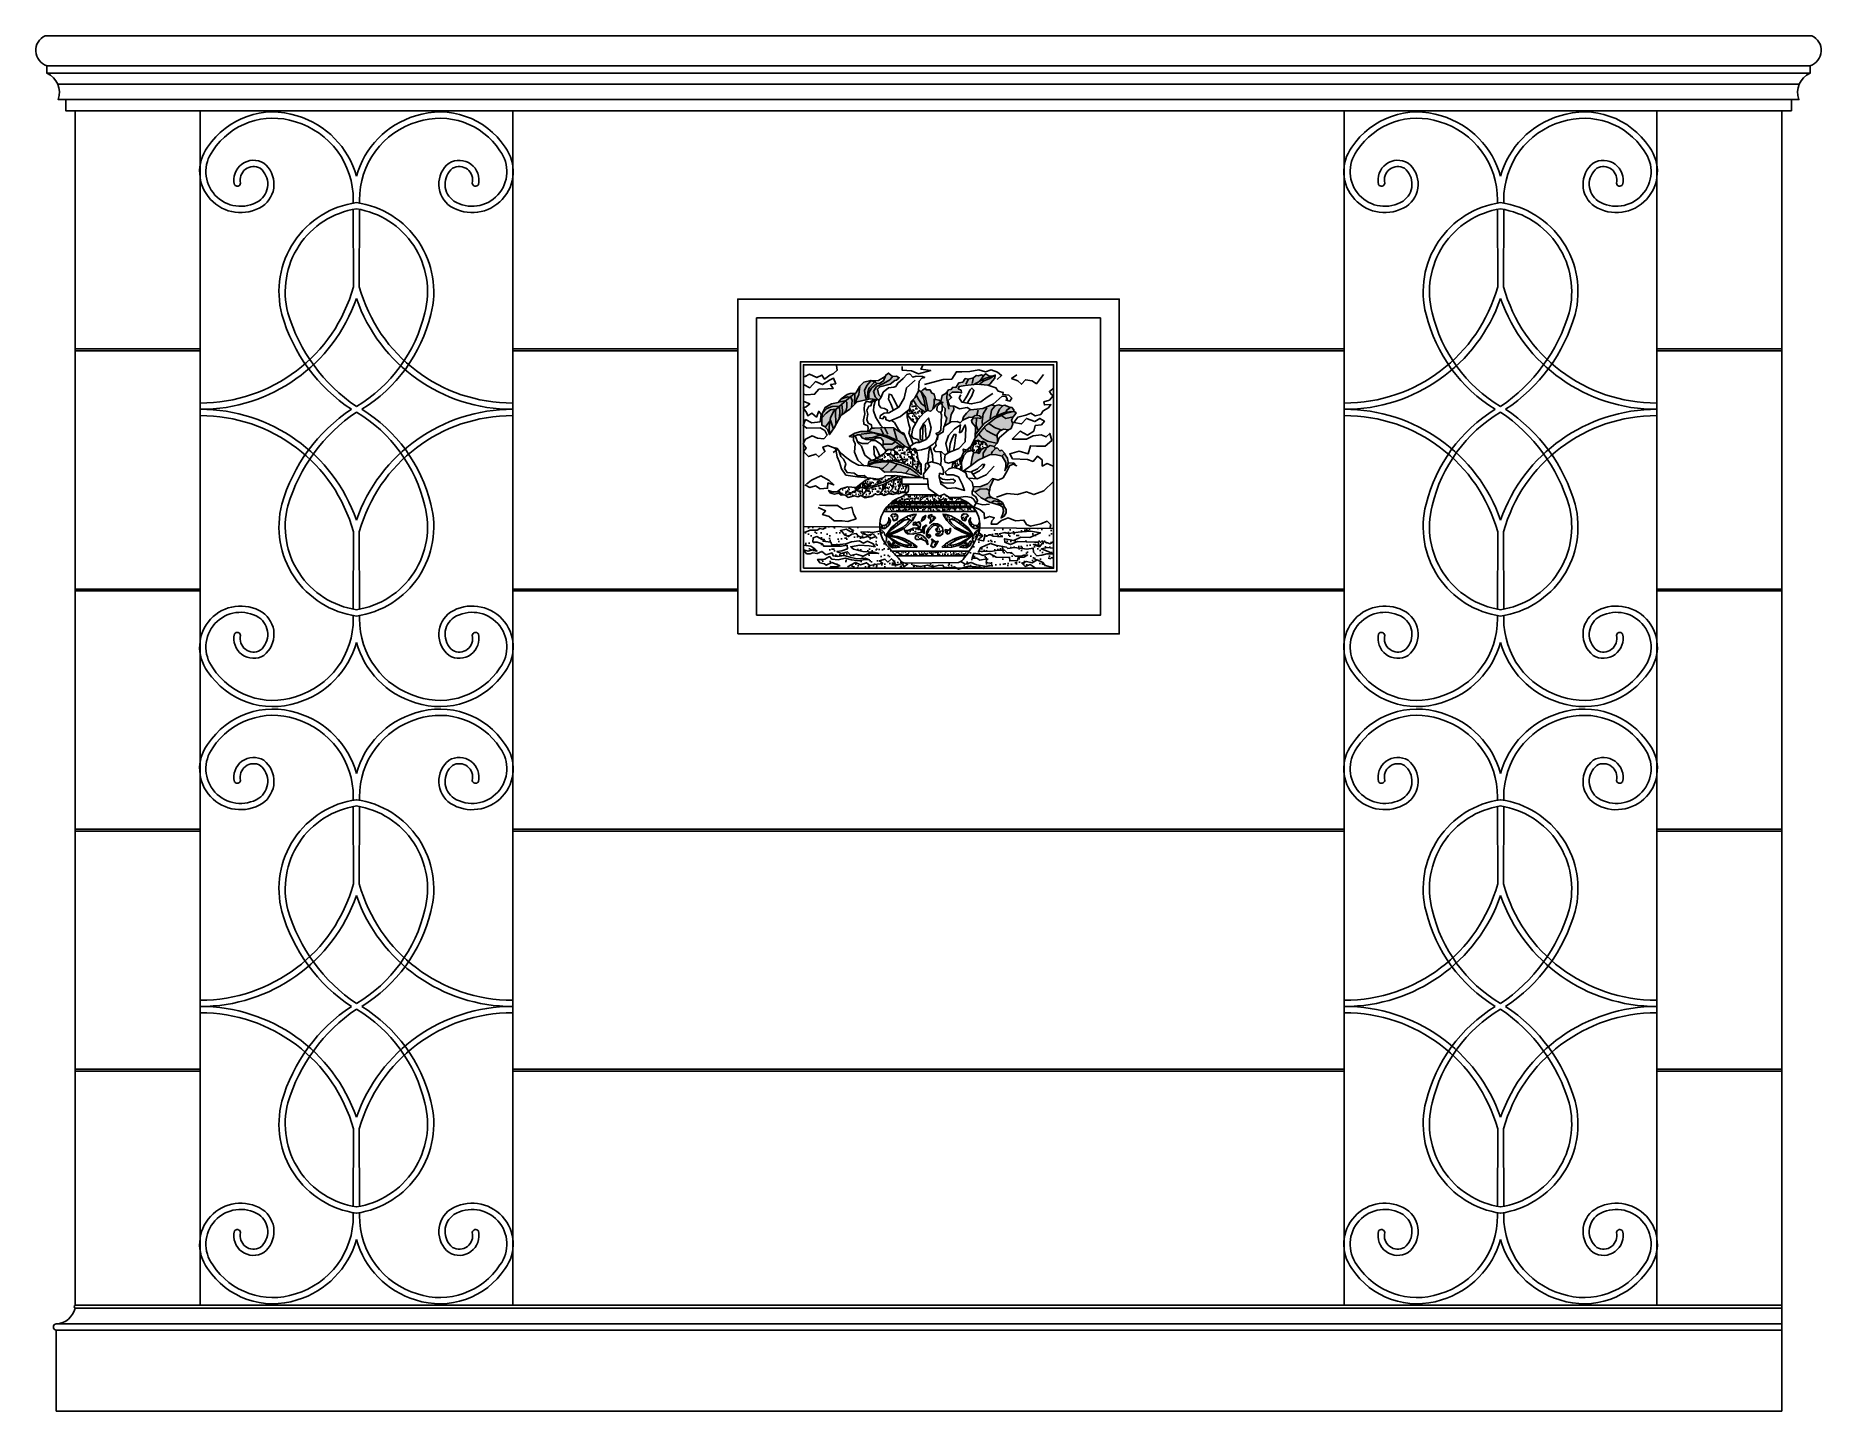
# Model space of a CAD drawing. Extents: x 2492 to 5348, y 3278 to 5478.
import ezdxf

# ---------------------------------------------------------------- set-up
doc = ezdxf.new("R2010")
doc.units = 0
doc.header["$MEASUREMENT"] = 0
for name, color, linetype in [('2', 2, 'CONTINUOUS'), ('3', 3, 'CONTINUOUS'), ('4', 4, 'CONTINUOUS'), ('7', 7, 'CONTINUOUS')]:
    doc.layers.add(name, color=color, linetype=linetype)

msp = doc.modelspace()

# ---------------------------------------------------------------- hatches: boundary and pattern name
at = {"layer": '3'}
h = msp.add_hatch(dxfattribs=at)
h.set_pattern_fill('AR-SAND', color=256, scale=4.8, style=0)
h.set_pattern_definition([(37.5, (2670.658, 4469.448), (-0.30237, 9.248754), [0, -7.296, 0, -8.16, 0, -7.8]), (7.5, (2670.658, 4469.448), (8.49493, 13.5463), [0, -3.936, 0, -6.576, 0, -2.52]), (327.5, (2664.754, 4469.448), (14.94788, 0.027163), [0, -2.4, 0, -8.64, 0, -11.28]), (317.5, (2664.754, 4469.448), (14.42941, 4.21284), [0, -1.2, 0, -5.664, 0, -6.48])])
h.paths.add_polyline_path([(3768.7, 4878.1), (3771.8, 4880.8), (3771.9, 4881.2), (3763.3, 4880.3), (3756.1, 4874.9), (3749.5, 4867.1), (3749.3, 4865), (3749.3, 4855.5), (3753.3, 4853.3), (3758.8, 4848.3), (3761.5, 4840.6), (3761, 4852.8), (3763.3, 4867.7)])
h.paths.add_polyline_path([(3777.3, 4885.7), (3777.3, 4885.7), (3766, 4885.3), (3757.4, 4882.1), (3750.1, 4874.4), (3749.5, 4867.1), (3756.1, 4874.9), (3763.3, 4880.3), (3771.9, 4881.2), (3771.8, 4880.8)])
h.paths.add_polyline_path([(3768.7, 4878.1), (3763.3, 4867.7), (3761, 4852.8), (3761.5, 4840.6), (3769.1, 4851.4), (3779.5, 4870.8), (3794, 4881.2), (3805.7, 4892.9), (3824.7, 4897.1), (3824.7, 4907.4), (3828.7, 4914.6), (3837.3, 4922.3), (3835.1, 4924.1), (3827.4, 4927.2), (3816.5, 4924.1), (3810.2, 4918.2), (3803.5, 4906.5), (3794.4, 4906), (3789.9, 4904.7), (3780.4, 4897.9), (3775.5, 4892), (3764.6, 4889.8), (3754.7, 4883.9), (3750.2, 4875.4), (3750.1, 4874.4), (3757.4, 4882.1), (3766, 4885.3), (3777.4, 4885.7)])
h.paths.add_polyline_path([(3860.3, 4934.9), (3855.8, 4939), (3851.8, 4935.8), (3848.1, 4926.3), (3842.3, 4922.7), (3837.3, 4922.3), (3828.7, 4914.6), (3824.7, 4907.4), (3824.7, 4897.1), (3826.5, 4897.5), (3835.4, 4896.7), (3837.6, 4896.7), (3837.4, 4896.5), (3841.5, 4896.2), (3844.1, 4900.1), (3840.5, 4904.2), (3838.2, 4913.2), (3841.8, 4916.9), (3858.5, 4921.4), (3866.2, 4926.8), (3868.9, 4927.7), (3873, 4931.3), (3868.9, 4934), (3862.6, 4933.5)])
h.paths.add_polyline_path([(3824.3, 4845.3), (3811.8, 4845.3), (3802.3, 4842.8), (3793.1, 4837.4), (3798.9, 4836.6), (3799.8, 4836.9), (3799.8, 4840.1), (3801.9, 4837.9), (3806.4, 4839.9), (3810.6, 4840.3), (3813.9, 4835.3), (3820.2, 4832.8), (3831.8, 4832.8), (3836.8, 4835.3), (3843.5, 4835.3), (3847.2, 4830.7), (3847.2, 4824.1), (3846.1, 4822.2), (3852.4, 4814.5), (3854.3, 4816.6), (3863, 4816.6), (3870.5, 4822.4), (3877.6, 4819.1), (3879, 4820.2), (3864.3, 4830.8), (3852.6, 4836.6), (3835.2, 4842.4)])
h.paths.add_polyline_path([(3881.7, 4839.7), (3863.8, 4851.5), (3849.7, 4852), (3843, 4851.1), (3833.5, 4850.7), (3828.9, 4850.7), (3824.3, 4845.3), (3835.2, 4842.4), (3852.6, 4836.6), (3864.3, 4830.8), (3879, 4820.2), (3881.3, 4822), (3891.1, 4817.5), (3886.4, 4828.3)])
h.paths.add_polyline_path([(4017.8, 4752.6), (4018.7, 4756.7), (4024.4, 4769.5), (4022.4, 4770.1), (4014.1, 4761.5), (4002, 4757.1), (3991.3, 4757.4), (3992, 4754.6), (3990.9, 4751.6), (4004.1, 4739.3), (4017.4, 4732.2), (4028.2, 4729.3), (4034.9, 4727.2), (4038.6, 4723.9), (4039.9, 4718.1), (4038.2, 4712.2), (4036.1, 4707.2), (4040.7, 4710.1), (4044, 4715.1), (4044, 4720.5), (4041.1, 4725.5), (4040.3, 4727.2), (4038.2, 4731.8), (4030.3, 4736.8), (4022.8, 4738.8), (4018.2, 4742.2), (4016.6, 4747.2)])
h.paths.add_polyline_path([(4037, 4815.4), (4034.1, 4814.5), (4029.9, 4819.1), (4027.1, 4818.4), (4026.7, 4818), (4024.9, 4821.2), (4018.7, 4822.8), (4014.5, 4820.4), (4009.1, 4819.5), (4003.7, 4816.2), (4000.8, 4810.4), (3997, 4812), (3993.3, 4812), (3992.3, 4812.6), (3989.5, 4803.7), (3987.7, 4790.7), (3988.2, 4791), (3999.2, 4799.6), (4017.4, 4808.1), (4026.5, 4808.9), (4037.5, 4805.9), (4043.3, 4795.7), (4043.3, 4789.6), (4042.5, 4784.8), (4044, 4786.8), (4046.6, 4792.3), (4047.4, 4796.2), (4046.1, 4802.9), (4042.4, 4807.9), (4042, 4810)])
h.paths.add_polyline_path([(4029.5, 4840.8), (4033.2, 4845.8), (4039.9, 4849.1), (4047.5, 4847.9), (4047.8, 4848.2), (4052, 4850.3), (4054.9, 4857.8), (4052.8, 4863.6), (4055.3, 4869), (4055.3, 4869), (4058.2, 4871.9), (4059.9, 4875.3), (4056.1, 4878.2), (4056.1, 4880.3), (4053.2, 4884), (4047.8, 4884.8), (4042, 4887.8), (4037.8, 4886.5), (4032.4, 4888.2), (4026.2, 4886.5), (4020.8, 4888.2), (4007, 4882.3), (3987.4, 4880.1), (3986.4, 4880.8), (3980.5, 4874.9), (3976.1, 4869.1), (3974.3, 4862.9), (3975, 4863.6), (3984.9, 4868.3), (3989.6, 4868), (3994.3, 4871), (4001.4, 4870.5), (4004.5, 4867.7), (4003.1, 4866.3), (3998.7, 4867.2), (3991.5, 4866.6), (3988.5, 4863), (3989.9, 4859.5), (3994.8, 4852.8), (3994.4, 4840), (4009.1, 4858.2), (4024.9, 4869), (4042.8, 4876.5), (4055.7, 4877.4), (4042.8, 4874.4), (4027, 4867), (4010.8, 4854.5), (3994.1, 4834.4), (3993, 4832.2), (3995.8, 4829.9), (3999.5, 4831.6), (4003.3, 4829.1), (4007.4, 4829.5), (4011.6, 4826.6), (4014.7, 4820.5), (4018.7, 4822.8), (4024.9, 4821.2), (4029.9, 4827), (4030.5, 4828.7)])
h.paths.add_polyline_path([(4009.9, 4930.2), (4021.8, 4932.5), (4026.5, 4935.3), (4026.6, 4935.6), (4022, 4933.9), (4016.6, 4934.3), (4011.6, 4937.7), (4007.4, 4934.7), (4004.5, 4936), (3999.5, 4934.3), (3996.2, 4935.2), (3991.9, 4931.3), (3991.9, 4931.4), (3983.3, 4929.3), (3978.7, 4930.2), (3974.6, 4924.3), (3968.3, 4923.1), (3963.7, 4916), (3958.8, 4916.4), (3956.3, 4912.7), (3952.1, 4911.9), (3948.3, 4906.9), (3941.7, 4903.1), (3939.6, 4893.2), (3939.7, 4893.1), (3942.9, 4891.9), (3940.6, 4890.9), (3942.1, 4886.5), (3946.3, 4882.3), (3945.9, 4871.5), (3949.2, 4867), (3945.5, 4854.2), (3954.1, 4859.7), (3955.9, 4872.4), (3960.4, 4880.1), (3959.7, 4886.3), (3953.7, 4886.7), (3950.7, 4894.4), (3956.8, 4900), (3952.9, 4904.1), (3957.9, 4908.5), (3968.1, 4908.2), (3972.5, 4907.1), (3972.2, 4911.3), (3967.5, 4913.7), (3968.9, 4917.6), (3978.6, 4919.2), (3991.2, 4920.3)])
h.paths.add_polyline_path([(4022.4, 4926.4), (4025.8, 4931), (4026.5, 4935.3), (4017, 4929.8), (4008.3, 4926.4), (4001, 4920.7), (4014.7, 4919.8), (4015.8, 4919.4), (4018.3, 4921.9)], flags=17)
h.paths.add_polyline_path([(3929.2, 4905.2), (3924.6, 4907.3), (3922.5, 4911.9), (3916.3, 4911.9), (3915.1, 4914.8), (3910.9, 4911.9), (3908, 4909.3), (3915.1, 4899.8), (3919.7, 4878.8), (3923.4, 4877.9), (3928.1, 4882.3), (3932.2, 4888.1), (3939.8, 4893), (3937.1, 4895.7), (3930.9, 4896.5)])
h.paths.add_polyline_path([(3907.6, 4909), (3903.9, 4912), (3903.8, 4909.9), (3898, 4899.5), (3894.9, 4896.3), (3900.1, 4888.2), (3906.7, 4881.5), (3914.5, 4876.8), (3917.9, 4879.2), (3919.7, 4878.8), (3915.1, 4899.8), (3908, 4909.3)])
h.paths.add_polyline_path([(3891.3, 4785.5), (3876.8, 4791.7), (3860.1, 4796.3), (3848.1, 4797.1), (3832.2, 4795), (3823.1, 4790.9), (3825.6, 4794.2), (3838.9, 4797.9), (3849.5, 4798.3), (3843.9, 4800.8), (3835.4, 4802.1), (3833.5, 4800.8), (3824.7, 4797.5), (3822.6, 4790.3), (3841.4, 4787.4), (3849.4, 4780.5), (3861, 4781.1), (3877, 4780), (3893.3, 4776.4), (3907.6, 4772.1), (3901.3, 4778.4)])
h.paths.add_polyline_path([(3907.9, 4793.3), (3904.6, 4797.4), (3904.2, 4798.6), (3903.8, 4794.2), (3900.2, 4783.3), (3908.4, 4776.7)])
h = msp.add_hatch(dxfattribs=at)
h.set_pattern_fill('AR-SAND', color=256, scale=4, style=0)
h.set_pattern_definition([(37.5, (3746.728, 2805.029), (-0.251973, 7.707295), [0, -6.08, 0, -6.8, 0, -6.5]), (7.5, (3746.728, 2805.029), (7.079107, 11.288584), [0, -3.28, 0, -5.48, 0, -2.1]), (327.5, (3741.808, 2805.029), (12.456567, 0.022636), [0, -2, 0, -7.2, 0, -9.4]), (317.5, (3741.808, 2805.029), (12.024506, 3.5107), [0, -1, 0, -4.72, 0, -5.4])])
h.paths.add_polyline_path([(3851.4, 4765.9), (3867.2, 4774.9), (3865.7, 4775), (3850.5, 4774.5), (3847.5, 4771.2), (3840, 4769.2), (3827.9, 4770.6), (3827.3, 4770.7), (3818.7, 4767.3), (3804, 4755.7), (3816.8, 4756.3), (3830.6, 4758.4)])
h.paths.add_polyline_path([(3810.4, 4755.4), (3804, 4755.7), (3790.1, 4756.7), (3779.5, 4753.9), (3774, 4748.8), (3766.1, 4748.8), (3760.1, 4751.1), (3763.3, 4747), (3769.8, 4745.1), (3776.7, 4747), (3780.4, 4743.7), (3786, 4744.2), (3787.6, 4743), (3799.4, 4748.4)])
h.paths.add_polyline_path([(3819.8, 4750.1), (3822.1, 4754.8), (3810.4, 4755.4), (3799.4, 4748.4), (3787.6, 4743), (3791.5, 4740), (3801.7, 4742.8), (3807.2, 4741), (3811.8, 4743.3), (3813.1, 4742.6)])
h.paths.add_polyline_path([(3848.1, 4760.9), (3824.8, 4754.7), (3822.1, 4754.8), (3819.8, 4750.1), (3813.1, 4742.6), (3818.7, 4739.6), (3829.4, 4741.4), (3834, 4745.1), (3839.1, 4744.2), (3844.6, 4745.1), (3849.2, 4743.3), (3855.7, 4745.6), (3862.6, 4744.7), (3868.2, 4746.5), (3871.9, 4746), (3877.9, 4747.9), (3880.8, 4747.6), (3882.6, 4750.9), (3886, 4761.2), (3877.4, 4761.2), (3877.4, 4771.7), (3893.6, 4771.7), (3873.1, 4774.1), (3866.8, 4770.1)])
h.paths.add_polyline_path([(3863, 4816.6), (3854.3, 4816.6), (3848.9, 4810.4), (3841.8, 4806.2), (3835.4, 4802.1), (3843.9, 4800.8), (3849.5, 4798.3), (3851.8, 4798.3), (3864.7, 4798.3), (3878.9, 4794.6), (3893.8, 4788.4), (3900.2, 4783.3), (3903.8, 4794.2), (3904.2, 4798.6), (3903, 4802.4), (3901.6, 4810.9), (3899, 4817.7), (3898.6, 4818.1), (3896.3, 4818.1), (3895, 4815.9), (3891.1, 4817.5), (3881.3, 4822), (3877.6, 4819.1), (3870.5, 4822.4)])
h.paths.add_polyline_path([(3907.9, 4793.3), (3904.6, 4797.4), (3904.2, 4798.6), (3903.8, 4794.2), (3900.2, 4783.3), (3908.4, 4776.7)])
h.paths.add_polyline_path([(3961.3, 4797.7), (3960.3, 4797.4), (3958.2, 4793.3), (3957.5, 4787.2), (3959.2, 4787.7), (3965.2, 4786.4)])
h.paths.add_polyline_path([(3970.8, 4794.9), (3968.7, 4801.7), (3962.3, 4798), (3961.3, 4797.7), (3965.2, 4786.4), (3968.3, 4785.8), (3973.4, 4782.9), (3973.1, 4790.9)])
h.paths.add_polyline_path([(3976.2, 4807), (3981.6, 4812.9), (3988.7, 4814.9), (3989.7, 4814.3), (3991.2, 4822), (3995.1, 4830.5), (3993, 4832.2), (3987.4, 4821.2), (3980.8, 4815.6), (3975.5, 4817.3), (3976.1, 4811.8), (3971.9, 4803.5), (3968.7, 4801.7), (3970.8, 4794.9), (3973.1, 4790.9), (3972.9, 4796.6)])
h.paths.add_polyline_path([(4009.1, 4819.5), (4014.5, 4820.4), (4014.7, 4820.5), (4011.6, 4826.6), (4007.4, 4829.5), (4003.3, 4829.1), (3999.5, 4831.6), (3995.8, 4829.9), (3995.1, 4830.5), (3991.2, 4822), (3989.7, 4814.3), (3993.3, 4812), (3997, 4812), (4000.8, 4810.4), (4003.7, 4816.2)])
h.paths.add_polyline_path([(3900.1, 4888.2), (3894.9, 4896.3), (3892.2, 4893.4), (3888.9, 4880.4), (3885.6, 4877.8), (3885.6, 4872.5), (3893.4, 4863.2), (3899.6, 4858.4), (3903, 4864.4), (3912.9, 4875.7), (3914.5, 4876.8), (3906.7, 4881.5)])
h = msp.add_hatch(dxfattribs=at)
h.set_pattern_fill('AR-SAND', color=256, scale=3.2, style=0)
h.set_pattern_definition([(37.5, (3746.7277, 2805.0287), (-0.201579, 6.165836), [0, -4.864, 0, -5.44, 0, -5.2]), (7.5, (3746.728, 2805.029), (5.663285, 9.030867), [0, -2.624, 0, -4.384, 0, -1.68]), (327.5, (3742.792, 2805.0287), (9.965254, 0.018109), [0, -1.6, 0, -5.76, 0, -7.52]), (317.5, (3742.792, 2805.029), (9.619605, 2.80856), [0, -0.8, 0, -3.776, 0, -4.32])])
h.paths.add_polyline_path([(3882.2, 4744.4, -0.085342), (3872.6, 4739.1, 0.06631), (3861.5, 4733), (3981.1, 4733, 0.013145), (3979.1, 4734.1, -0.052442), (3968, 4739.8), (3967.5, 4739.8), (3953.7, 4739.8), (3944.9, 4745.3), (3936.9, 4742.2), (3934.3, 4744.1)])
h.paths.add_polyline_path([(3858.5, 4730.5, 0.032176), (3854.1, 4726.2), (3989.7, 4726.2, 0.03842), (3984.7, 4730.5)])
h.paths.add_polyline_path([(3996.1, 4717.7, 0.042548), (3991.9, 4723.7), (3852, 4723.7, 0.037361), (3848.1, 4717.7)])
h.paths.add_polyline_path([(3863.1, 4705.2), (3864.5, 4702.5), (3869.4, 4704.4), (3870.7, 4708.2), (3869.9, 4712), (3866.7, 4713.9), (3862, 4713.1), (3859.6, 4709.9), (3862.3, 4708.8)])
h.paths.add_polyline_path([(3853.9, 4697.6), (3850.6, 4695.5), (3845.7, 4695.2), (3843, 4697.6), (3842.2, 4699.2, 0.032613), (3842, 4692.9), (3846.3, 4690.3), (3850.1, 4690.3), (3855, 4693.8), (3858, 4697.9), (3859, 4702.2), (3856.9, 4706.6), (3856.3, 4707.4), (3856.6, 4702.5)])
h.paths.add_polyline_path([(3871.8, 4696.8), (3880.5, 4703.3), (3887.3, 4705.5), (3890, 4704.2), (3886.5, 4699), (3879.4, 4692.5), (3867.7, 4686.8), (3857.7, 4682.1), (3853.6, 4680.2), (3855.8, 4678.1), (3868.6, 4675.9), (3878.9, 4671.5), (3885.7, 4668), (3889.8, 4665.3), (3889, 4663.4), (3886.2, 4663.7), (3879.4, 4664.7), (3871.6, 4668), (3863.1, 4672.6), (3856.3, 4676.7), (3852.5, 4680.8), (3855.5, 4677), (3864.2, 4669.1), (3875.6, 4663.1), (3886, 4660.7), (3900.7, 4660.1), (3901.5, 4660.9), (3896, 4665.8), (3889.2, 4670.2), (3880.5, 4674.5), (3871, 4677.5), (3855, 4679.7), (3859.9, 4680.5), (3869.4, 4684.3), (3875.4, 4687.6), (3881.6, 4690.8), (3888.4, 4697.1), (3894.1, 4703.3), (3898.7, 4710.4), (3900.1, 4713.4), (3895.2, 4712.8), (3887.6, 4710.4), (3873.5, 4702.8), (3860.1, 4691.6), (3852.5, 4680.8), (3861.2, 4688.9)])
h.paths.add_polyline_path([(3856.9, 4663.1), (3859.9, 4660.9), (3862.8, 4663.4), (3864.5, 4665.8), (3865.6, 4667.2), (3862.6, 4667.5), (3860.7, 4665.3), (3859.9, 4662.3), (3858.2, 4668.3), (3855.8, 4670.4), (3854.7, 4668.5)], flags=17)
h.paths.add_polyline_path([(3868.8, 4659.8), (3873.5, 4660.7), (3870.7, 4662), (3867.2, 4663.7), (3859.9, 4660.9), (3862.6, 4659.6)])
h.paths.add_polyline_path([(3895.5, 4690.8), (3889.5, 4688.4), (3886, 4687), (3882.2, 4687.8), (3880.8, 4688.9), (3883, 4684.3), (3886.5, 4681.6), (3894.9, 4681.3), (3903.9, 4683.2), (3909.9, 4684.6), (3908.5, 4687.6), (3901.7, 4691.4)])
h.paths.add_polyline_path([(3900.7, 4699.3), (3899.6, 4700.6), (3896, 4699.8), (3895.2, 4695.7), (3899.3, 4696.3), (3902.3, 4695.2), (3905.8, 4691.1), (3906.9, 4696), (3906.6, 4699.8), (3904.2, 4701.2)])
h.paths.add_polyline_path([(3908.3, 4701.4), (3913.7, 4705), (3914.5, 4708), (3915.6, 4711.2), (3911, 4708.2)])
h.paths.add_polyline_path([(3925.4, 4709.3), (3925.4, 4712.6), (3920.5, 4711.2), (3919.1, 4707.4), (3922.4, 4706.9), (3923.5, 4702.8), (3921.9, 4698.7), (3929.2, 4704.7), (3931.1, 4707.1), (3928.9, 4709.6)])
h.paths.add_polyline_path([(3910.2, 4688.4), (3912.1, 4683.5), (3912.9, 4682.1), (3912.9, 4687), (3913.4, 4690.6), (3914.8, 4693.6), (3917, 4694.9), (3915.6, 4695.7), (3910.7, 4692.7)])
h.paths.add_polyline_path([(3906.1, 4674), (3909.9, 4672.9), (3915.6, 4669.9), (3918.6, 4664.2), (3918.3, 4670.2), (3914.3, 4675.3), (3910.7, 4678.6), (3906.1, 4680.5), (3901.5, 4680.2), (3899.3, 4678.1), (3898.7, 4674.5), (3900.7, 4672.9), (3904.2, 4672.6)])
h.paths.add_polyline_path([(3923.2, 4678.6), (3921.3, 4680.8), (3918.6, 4678.9), (3917.8, 4681.9), (3920, 4686.8), (3925.1, 4692.7), (3927.9, 4694.9), (3933.3, 4695.5), (3935.2, 4691.6), (3933.8, 4691.1), (3931.1, 4688.7), (3934.4, 4685.1), (3937.4, 4686.2), (3938.7, 4684), (3936.6, 4681.6), (3934.7, 4683), (3931.1, 4680.8), (3933.8, 4678.6), (3937.9, 4678.6), (3942.3, 4681), (3943.6, 4685.7), (3942.3, 4691.4), (3939, 4695.2), (3934.4, 4697.9), (3928.9, 4698.2), (3924.6, 4696), (3920, 4691.1), (3916.7, 4684.3), (3916.7, 4678.3), (3920.8, 4675.1), (3923, 4677.2)])
h.paths.add_polyline_path([(3929.5, 4669.9), (3924.6, 4673.7), (3926.2, 4669.6), (3924.9, 4664.5), (3923.5, 4662), (3926.8, 4659.8), (3930, 4661.2), (3932.7, 4665.3), (3935.5, 4669.9), (3931.9, 4668.8)])
h.paths.add_polyline_path([(3952.3, 4687.3), (3949.1, 4688.1), (3946.6, 4688.9), (3946.9, 4684), (3949.9, 4681.3), (3953.1, 4682.4), (3955.3, 4685.9), (3955.3, 4690.6)], flags=17)
h.paths.add_polyline_path([(3949.1, 4703.3), (3954.8, 4697.1), (3961.6, 4690.8), (3967.8, 4687.6), (3973.8, 4684.3), (3983.3, 4680.5), (3988.2, 4679.7), (3972.2, 4677.5), (3962.7, 4674.5), (3954, 4670.2), (3947.2, 4665.8), (3941.7, 4660.9), (3942.6, 4660.1), (3957.2, 4660.7), (3967.6, 4663.1), (3979, 4669.1), (3987.7, 4677), (3990.7, 4680.8), (3986.9, 4676.7), (3980.1, 4672.6), (3971.7, 4668), (3963.8, 4664.7), (3957, 4663.7), (3954.2, 4663.4), (3953.4, 4665.3), (3957.5, 4668), (3964.3, 4671.5), (3974.6, 4675.9), (3987.4, 4678.1), (3989.6, 4680.2), (3985.5, 4682.1), (3975.5, 4686.8), (3963.8, 4692.5), (3956.7, 4699), (3953.2, 4704.2), (3955.9, 4705.5), (3962.7, 4703.3), (3971.4, 4696.8), (3982, 4688.9), (3990.7, 4680.8), (3983.1, 4691.6), (3969.8, 4702.8), (3955.6, 4710.4), (3948, 4712.8), (3943.1, 4713.4), (3944.5, 4710.4)])
h.paths.add_polyline_path([(3983.6, 4709.9), (3981.2, 4713.1), (3976.6, 4713.9), (3973.3, 4712), (3972.5, 4708.2), (3973.8, 4704.4), (3978.7, 4702.5), (3980.1, 4705.2), (3980.9, 4708.8)])
h.paths.add_polyline_path([(3988.2, 4693.8), (3993.1, 4690.3), (3996.9, 4690.3), (4001.9, 4693.3, 0.042684), (4001.7, 4700.7), (4000.2, 4697.6), (3997.5, 4695.2), (3992.6, 4695.5), (3989.3, 4697.6), (3986.6, 4702.5), (3986.9, 4707.4), (3986.3, 4706.6), (3984.2, 4702.2), (3985.3, 4697.9)])
h.paths.add_polyline_path([(4001.7, 4690.9), (3994, 4683.8), (3992.9, 4679.7), (3990.7, 4678.3), (3990.4, 4672.9), (3992.3, 4665.8, 0.026373), (3997.8, 4677.5, 0.081569)])
h.paths.add_polyline_path([(3988.5, 4668.5), (3987.4, 4670.4), (3985, 4668.3), (3983.3, 4662.3), (3982.5, 4665.3), (3980.6, 4667.5), (3977.6, 4667.2), (3978.7, 4665.8), (3980.4, 4663.4), (3983.3, 4660.9), (3986.3, 4663.1)], flags=17)
h.paths.add_polyline_path([(3976, 4663.7), (3972.5, 4662), (3969.8, 4660.7), (3974.4, 4659.8), (3980.6, 4659.6), (3983.3, 4660.9)])
h.paths.add_polyline_path([(3979.5, 4646.5, 0.018862), (3985, 4653.9), (3861.7, 4653.9, 0.006978), (3868.3, 4646.5)])
h = msp.add_hatch(dxfattribs=at)
h.set_pattern_fill('AR-SAND', color=256, scale=9.6, style=0)
h.set_pattern_definition([(37.5, (3746.728, 2805.029), (-0.60474, 18.49751), [0, -14.592, 0, -16.32, 0, -15.6]), (7.5, (3746.728, 2805.029), (16.98986, 27.0926), [0, -7.872, 0, -13.152, 0, -5.04]), (327.5, (3734.92, 2805.029), (29.89576, 0.05433), [0, -4.8, 0, -17.28, 0, -22.56]), (317.5, (3734.92, 2805.029), (28.8588, 8.4257), [0, -2.4, 0, -11.328, 0, -12.96])])
h.paths.add_polyline_path([(3719.9, 4693.3), (3719.9, 4663.9), (3731.9, 4661.8), (3738.3, 4657.7), (3741.8, 4654.2), (3734.2, 4656), (3727.2, 4654.2), (3720.2, 4656), (3724.9, 4649.6), (3730.7, 4649.6), (3734.8, 4651.3), (3741.8, 4650.1), (3749.4, 4653.6), (3756.4, 4648.4), (3765.7, 4651.3), (3767.4, 4646.6), (3773.9, 4645.5), (3784.9, 4647.2), (3796, 4643.7), (3805.9, 4642), (3818.8, 4643.1), (3825.2, 4640.2), (3817.6, 4640.8), (3808.9, 4638.5), (3796.6, 4640.2), (3786.7, 4642.6), (3775.6, 4640.2), (3765.1, 4641.4), (3761.6, 4645.5), (3754, 4641.4), (3747.6, 4640.8), (3742.4, 4640.8), (3745.9, 4635.6), (3753.4, 4633.8), (3756.4, 4631.5), (3765.1, 4636.1), (3777.4, 4630.9), (3773.9, 4629.1), (3763.9, 4629.7), (3760.9, 4626.7), (3973, 4626.7), (3983.9, 4630.3), (4001.9, 4628.6), (4007.1, 4626.7), (4119.9, 4626.7), (4119.9, 4690.4), (4001.7, 4691.2, -0.083701), (3997.8, 4677.5, -0.082406), (3977, 4643.5, -0.210472), (3967.7, 4635.9), (3882.9, 4634.8, -0.200352), (3874.2, 4640.3, -0.018063), (3857.1, 4659.3, -0.196506), (3842, 4692.4)])
h.paths.add_polyline_path([(3741.2, 4677.5), (3749.9, 4672.9), (3753.4, 4672.9), (3751.1, 4670), (3763.9, 4668.2), (3765.1, 4664.1), (3773.3, 4664.1), (3787.9, 4665.9), (3796.6, 4668.8), (3808.9, 4670.5), (3815.9, 4667), (3822.3, 4670), (3831.6, 4665.9), (3834.5, 4661.2), (3825.2, 4662.4), (3809.4, 4663.5), (3795.4, 4661.2), (3800.1, 4657.1), (3814.7, 4653.6), (3832.2, 4652.5), (3840.4, 4650.1), (3825.2, 4650.7), (3815.3, 4646.1), (3804.2, 4649), (3795.4, 4647.2), (3790.2, 4653), (3780.3, 4650.1), (3773.3, 4653.6), (3781.4, 4654.8), (3790.2, 4657.7), (3789.6, 4663.5), (3780.3, 4661.8), (3767.4, 4661.8), (3752.3, 4661.8), (3749.9, 4665.9), (3741.8, 4668.2), (3734.8, 4668.2), (3735.4, 4675.2)], flags=16)
h.paths.add_polyline_path([(3734.2, 4656), (3741.8, 4654.2), (3738.3, 4657.7), (3731.9, 4661.8), (3719.9, 4663.9), (3719.9, 4656), (3727.2, 4654.2)], flags=16)
h.paths.add_polyline_path([(3983.9, 4630.3), (3973, 4626.7), (4007.1, 4626.7), (4001.9, 4628.6)], flags=16)

# ---------------------------------------------------------------- linework, layer by layer
at = {"layer": '2', "linetype": 'CONTINUOUS'}
msp.add_line((2524.9, 3278.4), (5284.9, 3278.4), dxfattribs=at)
at = {"layer": '3'}
for p, q in [((2509.9, 5430.4), (5329.9, 5430.4)), ((2509.9, 5418.4), (5329.9, 5418.4)), ((2527.2, 5401), (5312.5, 5401)), ((2527.9, 5376.4), (5299.9, 5376.4)), ((2554.9, 4977.4), (2754.9, 4977.4)), ((2554.9, 4974.4), (2754.9, 4974.4)), ((3254.9, 4977.4), (3614.9, 4977.4)), ((3254.9, 4974.4), (3614.9, 4974.4)), ((4224.9, 4977.4), (4584.9, 4977.4)), ((4224.9, 4974.4), (4584.9, 4974.4)), ((5084.9, 4977.4), (5284.9, 4977.4)), ((5084.9, 4974.4), (5284.9, 4974.4)), ((2554.9, 4593.4), (2754.9, 4593.4)), ((2554.9, 4590.4), (2754.9, 4590.4)), ((3254.9, 4593.4), (3614.9, 4593.4)), ((3254.9, 4590.4), (3614.9, 4590.4)), ((4224.9, 4593.4), (4584.9, 4593.4)), ((4224.9, 4590.4), (4584.9, 4590.4)), ((5084.9, 4593.4), (5284.9, 4593.4)), ((5084.9, 4590.4), (5284.9, 4590.4)), ((2554.9, 4209.4), (2754.9, 4209.4)), ((2554.9, 4206.4), (2754.9, 4206.4)), ((3254.9, 4209.4), (4584.9, 4209.4)), ((3254.9, 4206.4), (4584.9, 4206.4)), ((5084.9, 4209.4), (5284.9, 4209.4)), ((5084.9, 4206.4), (5284.9, 4206.4)), ((2554.9, 3825.4), (2754.9, 3825.4)), ((2554.9, 3822.4), (2754.9, 3822.4)), ((3254.9, 3825.4), (4584.9, 3825.4)), ((3254.9, 3822.4), (4584.9, 3822.4)), ((5084.9, 3825.4), (5284.9, 3825.4)), ((5084.9, 3822.4), (5284.9, 3822.4)), ((2554.9, 3443.4), (5284.9, 3443.4)), ((2524.9, 3418.4), (5284.9, 3418.4)), ((2524.9, 3408.4), (5284.9, 3408.4))]:
    msp.add_line(p, q, dxfattribs=at)
for points in [[(3004.9, 5253.7, 0.258299), (2910.3, 5350.3, 0.338384), (2767, 5300.1, 0.827259), (2854.3, 5205.5, 0.50653), (2856.8, 5274.6, 0.668806), (2809.8, 5240.1, 0.689647), (2819.6, 5242.5, -0.65869), (2851.1, 5266.4, -0.498542), (2848.9, 5213.9, -0.827748), (2775.2, 5294.4, -0.339204), (2907.3, 5340.8, -0.334191), (2999.9, 5215.5), (2999.9, 5210.8)], [(3004.9, 5253.7, -0.258299), (3099.4, 5350.3, -0.338384), (3242.8, 5300.1, -0.827259), (3155.4, 5205.5, -0.50653), (3153, 5274.6, -0.668806), (3199.9, 5240.1, -0.689647), (3190.2, 5242.5, 0.65869), (3158.7, 5266.4, 0.498542), (3160.9, 5213.9, 0.827748), (3234.5, 5294.4, 0.339204), (3102.5, 5340.8, 0.334191), (3009.9, 5215.5), (3009.9, 5210.8)], [(4834.9, 5253.7, 0.258299), (4740.3, 5350.3, 0.338384), (4597, 5300.1, 0.827259), (4684.3, 5205.5, 0.50653), (4686.8, 5274.6, 0.668806), (4639.8, 5240.1, 0.689647), (4649.6, 5242.5, -0.65869), (4681.1, 5266.4, -0.498542), (4678.9, 5213.9, -0.827748), (4605.2, 5294.4, -0.339204), (4737.3, 5340.8, -0.334191), (4829.9, 5215.5), (4829.9, 5210.8)], [(4834.9, 5253.7, -0.258299), (4929.4, 5350.3, -0.338384), (5072.8, 5300.1, -0.827259), (4985.4, 5205.5, -0.50653), (4983, 5274.6, -0.668806), (5029.9, 5240.1, -0.689647), (5020.2, 5242.5, 0.65869), (4988.7, 5266.4, 0.498542), (4990.9, 5213.9, 0.827748), (5064.5, 5294.4, 0.339204), (4932.5, 5340.8, 0.334191), (4839.9, 5215.5), (4839.9, 5210.8)], [(2999.9, 5200.6), (3000.2, 5076.8, -0.337399), (2754.9, 4890.9)], [(2997, 4880.9, -0.179801), (2885.7, 5032.7, -0.448024), (3004.9, 5211.6, -0.448024), (3124, 5032.7, -0.197829), (3013.4, 4880.9, -0.197829)], [(3009.8, 5200.6), (3009.5, 5076.8, 0.337399), (3254.9, 4890.9)], [(4829.9, 5200.6), (4830.2, 5076.8, -0.337399), (4584.9, 4890.9)], [(4842.8, 4880.9, 0.179801), (4954, 5032.7, 0.448024), (4834.9, 5211.6, 0.448024), (4715.7, 5032.7, 0.197829), (4826.4, 4880.9)], [(4839.8, 5200.6), (4839.5, 5076.8, 0.337399), (5084.9, 4890.9)], [(2754.9, 4880.9, 0.319833), (3004.9, 5058.2, 0.319833)], [(3254.9, 4880.9, -0.319833), (3004.9, 5058.2, -0.319833)], [(4584.9, 4880.9, 0.319833), (4834.9, 5058.2)], [(5084.9, 4880.9, -0.319833), (4834.9, 5058.2)], [(2754.9, 4880.9, -0.319833), (3004.9, 4703.7, -0.319833)], [(2999.9, 4561.2), (3000.2, 4685, 0.337399), (2754.9, 4870.9)], [(2997, 4880.9, 0.179801), (2885.7, 4729.2, 0.448024), (3004.9, 4550.3, 0.448024), (3124, 4729.2, 0.197829), (3013.4, 4880.9, 0.197829)], [(3254.9, 4880.9, 0.319833), (3004.9, 4703.7, 0.319833)], [(3009.8, 4561.2), (3009.5, 4685, -0.337399), (3254.9, 4870.9)], [(4584.9, 4880.9, -0.319833), (4834.9, 4703.7)], [(4829.9, 4561.2), (4830.2, 4685, 0.337399), (4584.9, 4870.9)], [(4842.8, 4880.9, -0.179801), (4954, 4729.2, -0.448024), (4834.9, 4550.3, -0.448024), (4715.7, 4729.2, -0.197829), (4826.4, 4880.9)], [(5084.9, 4880.9, 0.319833), (4834.9, 4703.7)], [(4839.8, 4561.2), (4839.5, 4685, -0.337399), (5084.9, 4870.9)], [(3887.1, 4761.2, -0.138941), (3887.1, 4749.3, -0.140784), (3872.6, 4739.1, 0.551525), (3857.1, 4659.3, 0.018063), (3874.2, 4640.3, 0.200352), (3882.9, 4634.8), (3967.7, 4635.9, 0.210472), (3977, 4643.5, 0.082406), (3997.8, 4677.5, 0.402143), (3979.1, 4734.1, -0.052442), (3968, 4739.8)], [(3004.9, 4508.2, -0.258299), (2910.3, 4411.6, -0.338384), (2767, 4461.8, -0.827259), (2854.3, 4556.4, -0.50653), (2856.8, 4487.3, -0.668806), (2809.8, 4521.8, -0.689647), (2819.6, 4519.4, 0.65869), (2851.1, 4495.5, 0.498542), (2848.9, 4548, 0.827748), (2775.2, 4467.5, 0.339204), (2907.3, 4421.1, 0.334191), (2999.9, 4546.4), (2999.9, 4551.1)], [(3004.9, 4508.2, 0.258299), (3099.4, 4411.6, 0.338384), (3242.8, 4461.8, 0.827259), (3155.4, 4556.4, 0.50653), (3153, 4487.3, 0.668806), (3199.9, 4521.8, 0.689647), (3190.2, 4519.4, -0.65869), (3158.7, 4495.5, -0.498542), (3160.9, 4548, -0.827748), (3234.5, 4467.5, -0.339204), (3102.5, 4421.1, -0.334191), (3009.9, 4546.4), (3009.9, 4551.1)], [(4834.9, 4508.2, -0.258299), (4740.3, 4411.6, -0.338384), (4597, 4461.8, -0.827259), (4684.3, 4556.4, -0.50653), (4686.8, 4487.3, -0.668806), (4639.8, 4521.8, -0.689647), (4649.6, 4519.4, 0.65869), (4681.1, 4495.5, 0.498542), (4678.9, 4548, 0.827748), (4605.2, 4467.5, 0.339204), (4737.3, 4421.1, 0.334191), (4829.9, 4546.4), (4829.9, 4551.1)], [(4834.9, 4508.2, 0.258299), (4929.4, 4411.6, 0.338384), (5072.8, 4461.8, 0.827259), (4985.4, 4556.4, 0.50653), (4983, 4487.3, 0.668806), (5029.9, 4521.8, 0.689647), (5020.2, 4519.4, -0.65869), (4988.7, 4495.5, -0.498542), (4990.9, 4548, -0.827748), (5064.5, 4467.5, -0.339204), (4932.5, 4421.1, -0.334191), (4839.9, 4546.4), (4839.9, 4551.1)], [(3004.9, 4298.7, 0.258299), (2910.3, 4395.3, 0.338384), (2767, 4345.1, 0.827259), (2854.3, 4250.5, 0.50653), (2856.8, 4319.6, 0.668806), (2809.8, 4285.1, 0.689647), (2819.6, 4287.5, -0.65869), (2851.1, 4311.4, -0.498542), (2848.9, 4258.9, -0.827748), (2775.2, 4339.4, -0.339204), (2907.3, 4385.8, -0.334191), (2999.9, 4260.5), (2999.9, 4255.8)], [(3004.9, 4298.7, -0.258299), (3099.4, 4395.3, -0.338384), (3242.8, 4345.1, -0.827259), (3155.4, 4250.5, -0.50653), (3153, 4319.6, -0.668806), (3199.9, 4285.1, -0.689647), (3190.2, 4287.5, 0.65869), (3158.7, 4311.4, 0.498542), (3160.9, 4258.9, 0.827748), (3234.5, 4339.4, 0.339204), (3102.5, 4385.8, 0.334191), (3009.9, 4260.5), (3009.9, 4255.8)], [(4834.9, 4298.7, 0.258299), (4740.3, 4395.3, 0.338384), (4597, 4345.1, 0.827259), (4684.3, 4250.5, 0.50653), (4686.8, 4319.6, 0.668806), (4639.8, 4285.1, 0.689647), (4649.6, 4287.5, -0.65869), (4681.1, 4311.4, -0.498542), (4678.9, 4258.9, -0.827748), (4605.2, 4339.4, -0.339204), (4737.3, 4385.8, -0.334191), (4829.9, 4260.5), (4829.9, 4255.8)], [(4834.9, 4298.7, -0.258299), (4929.4, 4395.3, -0.338384), (5072.8, 4345.1, -0.827259), (4985.4, 4250.5, -0.50653), (4983, 4319.6, -0.668806), (5029.9, 4285.1, -0.689647), (5020.2, 4287.5, 0.65869), (4988.7, 4311.4, 0.498542), (4990.9, 4258.9, 0.827748), (5064.5, 4339.4, 0.339204), (4932.5, 4385.8, 0.334191), (4839.9, 4260.5), (4839.9, 4255.8)], [(2997, 3925.9, -0.179801), (2885.7, 4077.7, -0.448024), (3004.9, 4256.6, -0.448024), (3124, 4077.7, -0.197829), (3013.4, 3925.9, -0.197829)], [(4842.8, 3925.9, 0.179801), (4954, 4077.7, 0.448024), (4834.9, 4256.6, 0.448024), (4715.7, 4077.7, 0.197829), (4826.4, 3925.9)], [(2999.9, 4245.6), (3000.2, 4121.8, -0.337399), (2754.9, 3935.9)], [(3009.8, 4245.6), (3009.5, 4121.8, 0.337399), (3254.9, 3935.9)], [(4829.9, 4245.6), (4830.2, 4121.8, -0.337399), (4584.9, 3935.9)], [(4839.8, 4245.6), (4839.5, 4121.8, 0.337399), (5084.9, 3935.9)], [(2754.9, 3925.9, 0.319833), (3004.9, 4103.2, 0.319833)], [(3254.9, 3925.9, -0.319833), (3004.9, 4103.2, -0.319833)], [(4584.9, 3925.9, 0.319833), (4834.9, 4103.2)], [(5084.9, 3925.9, -0.319833), (4834.9, 4103.2)], [(2754.9, 3925.9, -0.319833), (3004.9, 3748.7, -0.319833)], [(2999.9, 3606.2), (3000.2, 3730, 0.337399), (2754.9, 3915.9)], [(2997, 3925.9, 0.179801), (2885.7, 3774.2, 0.448024), (3004.9, 3595.3, 0.448024), (3124, 3774.2, 0.197829), (3013.4, 3925.9, 0.197829)], [(3254.9, 3925.9, 0.319833), (3004.9, 3748.7, 0.319833)], [(3009.8, 3606.2), (3009.5, 3730, -0.337399), (3254.9, 3915.9)], [(4584.9, 3925.9, -0.319833), (4834.9, 3748.7)], [(4829.9, 3606.2), (4830.2, 3730, 0.337399), (4584.9, 3915.9)], [(4842.8, 3925.9, -0.179801), (4954, 3774.2, -0.448024), (4834.9, 3595.3, -0.448024), (4715.7, 3774.2, -0.197829), (4826.4, 3925.9)], [(5084.9, 3925.9, 0.319833), (4834.9, 3748.7)], [(4839.8, 3606.2), (4839.5, 3730, -0.337399), (5084.9, 3915.9)], [(3004.9, 3553.2, -0.258299), (2910.3, 3456.6, -0.338384), (2767, 3506.8, -0.827259), (2854.3, 3601.4, -0.50653), (2856.8, 3532.3, -0.668806), (2809.8, 3566.8, -0.689647), (2819.6, 3564.4, 0.65869), (2851.1, 3540.5, 0.498542), (2848.9, 3593, 0.827748), (2775.2, 3512.5, 0.339204), (2907.3, 3466.1, 0.334191), (2999.9, 3591.4), (2999.9, 3596.1)], [(3004.9, 3553.2, 0.258299), (3099.4, 3456.6, 0.338384), (3242.8, 3506.8, 0.827259), (3155.4, 3601.4, 0.50653), (3153, 3532.3, 0.668806), (3199.9, 3566.8, 0.689647), (3190.2, 3564.4, -0.65869), (3158.7, 3540.5, -0.498542), (3160.9, 3593, -0.827748), (3234.5, 3512.5, -0.339204), (3102.5, 3466.1, -0.334191), (3009.9, 3591.4), (3009.9, 3596.1)], [(4834.9, 3553.2, -0.258299), (4740.3, 3456.6, -0.338384), (4597, 3506.8, -0.827259), (4684.3, 3601.4, -0.50653), (4686.8, 3532.3, -0.668806), (4639.8, 3566.8, -0.689647), (4649.6, 3564.4, 0.65869), (4681.1, 3540.5, 0.498542), (4678.9, 3593, 0.827748), (4605.2, 3512.5, 0.339204), (4737.3, 3466.1, 0.334191), (4829.9, 3591.4), (4829.9, 3596.1)], [(4834.9, 3553.2, 0.258299), (4929.4, 3456.6, 0.338384), (5072.8, 3506.8, 0.827259), (4985.4, 3601.4, 0.50653), (4983, 3532.3, 0.668806), (5029.9, 3566.8, 0.689647), (5020.2, 3564.4, -0.65869), (4988.7, 3540.5, -0.498542), (4990.9, 3593, -0.827748), (5064.5, 3512.5, -0.339204), (4932.5, 3466.1, -0.334191), (4839.9, 3591.4), (4839.9, 3596.1)]]:
    msp.add_lwpolyline(points, format="xyb", dxfattribs=at)
for points in [[(3004.9, 4885.4, -0.173681), (2895.4, 5035.2, -0.444848), (3004.9, 5201.5, -0.444848), (3114.3, 5035.2, -0.202163)], [(4834.9, 4885.4, 0.173681), (4944.3, 5035.2, 0.444848), (4834.9, 5201.5, 0.444848), (4725.4, 5035.2, 0.202163)], [(3004.9, 4876.5, 0.173681), (2895.4, 4726.7, 0.444848), (3004.9, 4560.4, 0.444848), (3114.3, 4726.7, 0.202163)], [(4834.9, 4876.5, -0.173681), (4944.3, 4726.7, -0.444848), (4834.9, 4560.4, -0.444848), (4725.4, 4726.7, -0.202163)], [(3004.9, 3930.4, -0.173681), (2895.4, 4080.2, -0.444848), (3004.9, 4246.5, -0.444848), (3114.3, 4080.2, -0.202163)], [(4834.9, 3930.4, 0.173681), (4944.3, 4080.2, 0.444848), (4834.9, 4246.5, 0.444848), (4725.4, 4080.2, 0.202163)], [(3004.9, 3921.5, 0.173681), (2895.4, 3771.7, 0.444848), (3004.9, 3605.4, 0.444848), (3114.3, 3771.7, 0.202163)], [(4834.9, 3921.5, -0.173681), (4944.3, 3771.7, -0.444848), (4834.9, 3605.4, -0.444848), (4725.4, 3771.7, -0.202163)]]:
    msp.add_lwpolyline(points, format="xyb", close=True, dxfattribs=at)
for points in [[(3714.9, 4621.7), (4124.9, 4621.7), (4124.9, 4957.1), (3714.9, 4957.1)], [(3719.9, 4626.7), (4119.9, 4626.7), (4119.9, 4952.1), (3719.9, 4952.1)]]:
    msp.add_lwpolyline(points, close=True, dxfattribs=at)
for points in [[(3721.3, 4932.9), (3729.5, 4937), (3741.2, 4931.7), (3749.4, 4935.8), (3753.4, 4929.4), (3762.2, 4935.8), (3767.4, 4937.6), (3773.9, 4943.4), (3772.7, 4951)], [(3877.5, 4949.5), (3877.5, 4943.6), (3892.6, 4942.3), (3903.8, 4937.7), (3923.6, 4943), (3907.8, 4944.9), (3911.4, 4952.1)], [(3913.3, 4920.6), (3943.6, 4928.8), (3957, 4929.4), (3964.6, 4941.1), (3973.4, 4941.1), (3986.2, 4941.6), (4000.2, 4944), (4011.3, 4941.1), (4020, 4944), (4030.5, 4940.5), (4036.9, 4935.2), (4029.9, 4928.8)], [(3720.2, 4920.6), (3730.1, 4915.4), (3739.4, 4925.3), (3750.5, 4920.6), (3761.6, 4927.6), (3768, 4930.6), (3771.5, 4921.8), (3763.4, 4920.6), (3767.4, 4914.2), (3758.7, 4913.7), (3744.7, 4913.1), (3737.7, 4904.9), (3725.4, 4904.3), (3719, 4904.9)], [(3841.5, 4896.2), (3826.5, 4897.5), (3805.7, 4892.9), (3794, 4881.2), (3779.5, 4870.8), (3769.1, 4851.4), (3761.5, 4840.6), (3758.8, 4848.3), (3753.3, 4853.3), (3749.3, 4855.5), (3749.3, 4865), (3750.2, 4875.4), (3754.7, 4883.9), (3764.6, 4889.8), (3775.5, 4892), (3780.4, 4897.9), (3789.9, 4904.7), (3794.4, 4906), (3803.5, 4906.5), (3810.2, 4918.2), (3816.5, 4924.1), (3827.4, 4927.2), (3835.1, 4924.1), (3837.3, 4922.3), (3842.3, 4922.7), (3848.1, 4926.3), (3851.8, 4935.8), (3855.8, 4939), (3860.3, 4934.9), (3862.6, 4933.5), (3868.9, 4934), (3873, 4931.3), (3868.9, 4927.7), (3866.2, 4926.8), (3858.5, 4921.4), (3841.8, 4916.9), (3838.2, 4913.2), (3840.5, 4904.2), (3844.1, 4900.1)], [(3802.1, 4905.1), (3801.6, 4889.8), (3808.4, 4904.7), (3809.8, 4917.3)], [(3827.8, 4926.3), (3821.5, 4919.1), (3817.4, 4911), (3818.4, 4903.3), (3820.9, 4896.2)], [(3832.8, 4923.6), (3825.1, 4915.1), (3822.9, 4908.3), (3822.4, 4901.1), (3824.2, 4897)], [(3837.3, 4922.3), (3828.7, 4914.6), (3824.7, 4907.4), (3824.7, 4897.1)], [(3829.6, 4926.3), (3840, 4927.2), (3850.8, 4933.3)], [(3861.7, 4932.2), (3858.1, 4928.1), (3847.7, 4922.3), (3836.9, 4917.3), (3831.9, 4909.6), (3834.6, 4901.1), (3838.7, 4896.4)], [(3853.6, 4875.2), (3854.1, 4879.6), (3849.7, 4882.1), (3843.9, 4883.5), (3840.6, 4887.9), (3840.6, 4894.8), (3844.2, 4900.3), (3847.5, 4908.3), (3856.1, 4915.4), (3864.3, 4916.3), (3867.4, 4917.6), (3870.9, 4922.9), (3879.2, 4930.3), (3885, 4936.4), (3890, 4937.5), (3894.9, 4932.2), (3900.4, 4934.2), (3910.1, 4933.6), (3914, 4932), (3909, 4930.6), (3904.9, 4925.9), (3904.6, 4919.3), (3903.8, 4909.9), (3898, 4899.5), (3892.2, 4893.4), (3888.9, 4880.4), (3875.1, 4869.4), (3857.4, 4862), (3851.4, 4864.5), (3851.6, 4868), (3848.9, 4869.7), (3847, 4865.8), (3842.3, 4866.7), (3843.1, 4871.3), (3848.9, 4874.7), (3856.3, 4875.5), (3872.3, 4884.6), (3881.1, 4898.6), (3884.5, 4915.2), (3898.8, 4927.8)], [(3903.9, 4912), (3907.6, 4909), (3910.9, 4911.9), (3915.1, 4914.8), (3916.3, 4911.9), (3922.5, 4911.9), (3924.6, 4907.3), (3929.2, 4905.2), (3930.9, 4896.5), (3937.1, 4895.7), (3940, 4892.7), (3942.1, 4886.5), (3946.3, 4882.3), (3945.9, 4871.5), (3949.2, 4867), (3945.5, 4854.2)], [(3939.6, 4893.2), (3941.7, 4903.1), (3948.3, 4906.9), (3952.1, 4911.9), (3956.3, 4912.7), (3958.8, 4916.4), (3963.7, 4916), (3968.3, 4923.1), (3974.6, 4924.3), (3978.7, 4930.2), (3983.3, 4929.3), (3992, 4931.4), (3996.2, 4935.2), (3999.5, 4934.3), (4004.5, 4936), (4007.4, 4934.7), (4011.6, 4937.7), (4016.6, 4934.3), (4022, 4933.9), (4026.6, 4935.6), (4025.8, 4931), (4022.4, 4926.4), (4018.3, 4921.9), (4015.8, 4919.4)], [(3968.1, 4908.2), (3957.9, 4908.5), (3952.9, 4904.1), (3956.8, 4900), (3950.7, 4894.4), (3953.7, 4886.7), (3960.9, 4886.2), (3969.2, 4881.5), (3981.9, 4884), (3987.4, 4880.1), (4007, 4882.3), (4023.2, 4889.2), (4037.8, 4901.9), (4043.6, 4901.3), (4046.1, 4896.4), (4043.6, 4895.3), (4050.2, 4893.9), (4053, 4898.6), (4048.3, 4903.3), (4038.9, 4904.4), (4039.5, 4907.7), (4031.5, 4909.9), (4027.6, 4915.4), (4014.7, 4919.8), (3997.6, 4920.9), (3978.6, 4919.2), (3968.9, 4917.6), (3967.5, 4913.7), (3972.2, 4911.3), (3972.5, 4907.1), (3968.1, 4908.2)], [(3975.3, 4892.5), (3981, 4902.2), (3986.6, 4912.1), (3989.3, 4914.8), (3992.6, 4911.3), (3989, 4902.7), (3981.9, 4890.9)], [(3984.1, 4928.9), (3979.6, 4921)], [(3992, 4931.8), (3989.5, 4922.3)], [(4001, 4920.7), (4008.3, 4926.4), (4017, 4929.8), (4026.5, 4935.3), (4009.9, 4930.2), (3991.2, 4920.3)], [(4008.3, 4935.2), (4001.2, 4925.6)], [(4118.6, 4913.7), (4113.4, 4909.6), (4116.3, 4904.9), (4119.2, 4902.6), (4113.4, 4895.6), (4104.6, 4892.7), (4105.2, 4888), (4115.7, 4888.6), (4111.6, 4883.3), (4103.4, 4878.7), (4099.4, 4872.8), (4090.6, 4870.5), (4083.6, 4874.6), (4075.4, 4871.7), (4062.6, 4868.2), (4056.2, 4860), (4068.4, 4857.7), (4076.6, 4866.4), (4090, 4861.2), (4098.2, 4866.4), (4105.2, 4861.8), (4100.5, 4855.9), (4090.6, 4854.8), (4088.3, 4846), (4078.4, 4839.6), (4066.7, 4846), (4058.5, 4837.9), (4053.9, 4833.2), (4076.6, 4833.2), (4087.1, 4838.5), (4099.9, 4840.2), (4108.1, 4836.7), (4113.9, 4842.5), (4116.9, 4830.9), (4106.4, 4822.1), (4092.4, 4822.1), (4083, 4822.7), (4079.5, 4809.9), (4064.9, 4814), (4049.8, 4809.9), (4054.4, 4801.7), (4078.4, 4800.6), (4087.1, 4797.6), (4094.1, 4805.8), (4101.7, 4800), (4101.7, 4790.1), (4109.9, 4794.2), (4119.2, 4790.1)], [(4061.4, 4936.3), (4052.7, 4930.4), (4062.6, 4926.4), (4068.4, 4921.1), (4074.9, 4928.1), (4085.9, 4926.4), (4092.4, 4921.7), (4104, 4936.8)], [(3720.7, 4893.6), (3729.9, 4889.6), (3724, 4885), (3719.4, 4883.1), (3724.7, 4875.8), (3726.7, 4870.6), (3733.2, 4874.5), (3740.5, 4868.6), (3744.4, 4877.8), (3748.4, 4872.5), (3746.4, 4860.7), (3733.2, 4859.4), (3723.4, 4864.6), (3719.4, 4854.8), (3725.3, 4850.8), (3746.4, 4851.5), (3754.3, 4846.9), (3757.6, 4839.6), (3752.3, 4833.7), (3742.5, 4835), (3733.9, 4838.3), (3723.4, 4833), (3719.4, 4825.8), (3724, 4818.6), (3720.1, 4813.3), (3728, 4805.4), (3739.8, 4809.3), (3744.4, 4804.7), (3754.3, 4813.3), (3751, 4820.5), (3758.9, 4823.2), (3767.5, 4819.9), (3774.1, 4816.6), (3767.5, 4812)], [(3750.2, 4874.5), (3757.4, 4882.1), (3766, 4885.3), (3777.3, 4885.7), (3778.2, 4875.4), (3776.8, 4866.3)], [(3801.6, 4906), (3788.6, 4895.7), (3768.7, 4878.1), (3763.3, 4867.7), (3761, 4852.8), (3761.5, 4840.6)], [(3776.4, 4892.5), (3786.3, 4894.3), (3787.7, 4893.9), (3789, 4892.5), (3789, 4884.4), (3787.7, 4877.6), (3785.8, 4877.2)], [(3780.9, 4897.9), (3790.8, 4901.1), (3795.8, 4900.6), (3797.6, 4894.8), (3796.7, 4884.4)], [(3781.3, 4888.4), (3782.2, 4879), (3781.8, 4872.2)], [(3822.1, 4845.4), (3823.5, 4849.6), (3822.7, 4854.3), (3816.4, 4857.3), (3815.8, 4863.9), (3818.3, 4873.6), (3817.2, 4880.4), (3817.5, 4889), (3820.8, 4893.7), (3826, 4892.6), (3832.9, 4896.7), (3837.6, 4896.7), (3834.6, 4893.7), (3832.6, 4885.7), (3832.1, 4878.5), (3835.9, 4868), (3843.9, 4854.8), (3847.2, 4851.5)], [(3829, 4850.7), (3828.5, 4856.2), (3823.5, 4859), (3821, 4864.5), (3822.7, 4873), (3821.3, 4879.6), (3824.3, 4885.7), (3827.9, 4886.5), (3829, 4892), (3835.2, 4896.7)], [(3863.2, 4879.9), (3859.9, 4889.5), (3855.8, 4897.2), (3856.9, 4905.2), (3860.7, 4904.1), (3863.5, 4898.6), (3870.7, 4884.3)], [(3905.7, 4828), (3902.7, 4832.4), (3895.5, 4834.6), (3892.5, 4839), (3895, 4850.3), (3903, 4864.4), (3912.9, 4875.7), (3917.9, 4879.2), (3923.4, 4877.9), (3928.1, 4882.3), (3932.2, 4888.1), (3939.9, 4893), (3942.9, 4891.9), (3938, 4889.7), (3933.6, 4885.3), (3933.3, 4879.8), (3936.1, 4876.8), (3939.1, 4876.2), (3940.5, 4872.3), (3939.4, 4847.8), (3936.9, 4844.5), (3931.9, 4842.3), (3934.9, 4838.7), (3934.4, 4832.7), (3927.5, 4825), (3917.6, 4818.6), (3908.8, 4815.9), (3901.9, 4815.3), (3898.6, 4818.1), (3896.3, 4818.1), (3895, 4815.9), (3891.1, 4817.5), (3890.8, 4821.4), (3894.7, 4825), (3900.2, 4827.7), (3905.2, 4828), (3915.9, 4832.4), (3920.9, 4838.5), (3923.9, 4850.9), (3920.1, 4866.8), (3912.6, 4858.8), (3906.3, 4848.1), (3906.8, 4832.7), (3908.8, 4831.6)], [(3895.1, 4896.1), (3900.1, 4888.2), (3906.7, 4881.5), (3914.2, 4876.9)], [(3900.9, 4903.1), (3904.2, 4896.1), (3908.8, 4889.8), (3913.8, 4886.1)], [(3916.3, 4878.6), (3912.6, 4897.3), (3908, 4909.4), (3915.1, 4899.8), (3919.6, 4879)], [(3929.2, 4897.7), (3928.8, 4890.2), (3926.7, 4881.1)], [(3941.7, 4886.1), (3941.7, 4879.4), (3939.6, 4875.3)], [(3949.6, 4907.7), (3949.2, 4898.1), (3952.5, 4881.1)], [(3959.7, 4886.3), (3960.4, 4880.1), (3955.9, 4872.4), (3954, 4859.2)], [(3971.4, 4904.1), (3968.9, 4899.1), (3973, 4892.5), (3988.2, 4889.5), (4003.4, 4892.8), (4013.6, 4900.2), (4023, 4906.3)], [(4025.8, 4886.1), (4020.8, 4879.4), (4018.7, 4866.1)], [(4020.8, 4888.2), (4026.2, 4886.5), (4032.4, 4888.2), (4037.8, 4886.5), (4042, 4887.8), (4047.8, 4884.8), (4053.2, 4884), (4056.1, 4880.3), (4056.1, 4878.2), (4059.9, 4875.3), (4058.2, 4871.9), (4055.3, 4869), (4052.8, 4863.6), (4054.9, 4857.8), (4052, 4850.3), (4047.8, 4848.2), (4032.8, 4835.4), (4029.9, 4827), (4024.9, 4821.2)], [(4038.7, 4886.5), (4033.2, 4881.1), (4029.1, 4871.5)], [(3749.5, 4867.1), (3756.1, 4874.9), (3763.3, 4880.3), (3771.9, 4881.2), (3771.4, 4876.3), (3771.9, 4858.2)], [(3755.1, 4852.8), (3763.3, 4863.6), (3767.3, 4851)], [(3860.5, 4863.3), (3865.7, 4859.7), (3871.8, 4848.7), (3875.7, 4844.2), (3880.4, 4842.9), (3886.4, 4828.3), (3891.1, 4817.5)], [(3885.6, 4877.8), (3885.6, 4869), (3888.6, 4856.9), (3890.3, 4850), (3888.4, 4843.1), (3895.2, 4825)], [(3885.6, 4872.5), (3893.4, 4863.2), (3899.6, 4858.4)], [(3889.7, 4882.8), (3894.7, 4874), (3903, 4865.7)], [(3910.1, 4830.2), (3910.7, 4850.3), (3911.8, 4856.4), (3914.5, 4855.3), (3916.2, 4832.9)], [(3946.3, 4807.7), (3940.8, 4812.9), (3930.6, 4813.7), (3928.1, 4817.6), (3932, 4823.1), (3931.1, 4827.2), (3935.5, 4840.2), (3943.5, 4844.9), (3944.6, 4853.7), (3955.9, 4860.8), (3965.9, 4861.7), (3970.6, 4859.2), (3975, 4863.6), (3984.9, 4868.3), (3989.6, 4868), (3994.3, 4871), (4001.4, 4870.5), (4004.5, 4867.7), (4003.1, 4866.3), (3998.7, 4867.2), (3991.5, 4866.6), (3988.5, 4863), (3989.9, 4859.5), (3994.8, 4852.8), (3994.3, 4834.7), (3987.4, 4821.2), (3980.8, 4815.6), (3975.5, 4817.3), (3976.1, 4811.8), (3971.9, 4803.5), (3962.3, 4798), (3952.1, 4795), (3946.3, 4796.4), (3945.5, 4800.5), (3946.3, 4808.2), (3952.4, 4811.8), (3968.6, 4818.4), (3978.6, 4829.1), (3979.4, 4850.6), (3978.6, 4856.1), (3972.8, 4845.1), (3969.5, 4843.5), (3970, 4847.9), (3971.1, 4856.1), (3961.7, 4849.5), (3951.8, 4839.3), (3947.7, 4826.4), (3951.3, 4810.7)], [(3974.3, 4862.9), (3976.1, 4869.1), (3980.5, 4874.9), (3986.4, 4880.8)], [(3994.4, 4840), (4009.1, 4858.2), (4024.9, 4869), (4042.8, 4876.5), (4055.7, 4877.4), (4042.8, 4874.4), (4027, 4867), (4010.8, 4854.5), (3992.9, 4832.9)], [(3996.8, 4867), (3996.2, 4854.9), (3999.5, 4847)], [(3999.1, 4879.4), (3997, 4871.5), (3997, 4870.8)], [(4013.3, 4883.2), (4007.4, 4873.6), (4005.8, 4861.6), (4006.2, 4854.9)], [(4016.6, 4858.2), (4025.3, 4851.6), (4035.7, 4848.2)], [(4037, 4870.3), (4043.6, 4866.5), (4055.3, 4869)], [(4044.5, 4876.1), (4044.5, 4879.4), (4050.7, 4883.2)], [(3881.7, 4839.7), (3863.8, 4851.5), (3849.7, 4852), (3843, 4851.1), (3833.5, 4850.7), (3828.9, 4850.7), (3824.3, 4845.3), (3811.8, 4845.3), (3802.3, 4842.8), (3793.1, 4837.4), (3798.9, 4836.6), (3806.4, 4839.9), (3810.6, 4840.3), (3813.9, 4835.3), (3820.2, 4832.8), (3831.8, 4832.8), (3836.8, 4835.3), (3843.5, 4835.3), (3847.2, 4830.7), (3847.2, 4824.1), (3846.1, 4822.2)], [(3816.9, 4790.7), (3807, 4799.6), (3801.7, 4812.5), (3802.8, 4825.5), (3799.8, 4831.8), (3799.8, 4840.1), (3803.6, 4836.2), (3806.1, 4828.8), (3813.6, 4826), (3822.9, 4826), (3827.6, 4830.7), (3835.1, 4831.2), (3843.6, 4825.2), (3852.4, 4814.5)], [(3806.4, 4827.7), (3812.7, 4821.9), (3818.3, 4807.8), (3829.6, 4798.7)], [(3812.3, 4841.2), (3830.2, 4843.3)], [(3818.5, 4834.9), (3831, 4835.8), (3842.2, 4839.5)], [(3879, 4820.2), (3864.3, 4830.8), (3852.6, 4836.6), (3835.2, 4842.4), (3824.3, 4845.3), (3852.6, 4839.1), (3872.2, 4829.9), (3882.6, 4821.6)], [(3843.9, 4849.9), (3848.1, 4841.2)], [(3847.6, 4825.4), (3861, 4825), (3867.2, 4829.1)], [(3849.3, 4851.6), (3855.1, 4841.2)], [(3864.3, 4849.9), (3869.7, 4830.8)], [(3952.9, 4812.1), (3954.6, 4825.8), (3957.9, 4834.9), (3960.9, 4840.7), (3963.9, 4840.4), (3963.1, 4835.2), (3961.5, 4822.3), (3960.1, 4814.5)], [(3995, 4830.3), (3991.2, 4822), (3989.7, 4814.3)], [(3993, 4832.2), (3995.8, 4829.9), (3999.5, 4831.6), (4003.3, 4829.1), (4007.4, 4829.5), (4011.6, 4826.6), (4014.7, 4820.5)], [(4005.8, 4827.8), (4000.4, 4819.9), (3999.1, 4811.6)], [(4000.4, 4841.2), (4005.8, 4834.9), (4014.5, 4829.9), (4028.2, 4826.6)], [(4008.7, 4851.2), (4013.3, 4846.6), (4022, 4841.6), (4028.7, 4838.3)], [(4030.5, 4828.7), (4029.5, 4840.8), (4033.2, 4845.8), (4039.9, 4849.1), (4047.5, 4847.9)], [(3907.6, 4772.1), (3893.3, 4776.4), (3877, 4780), (3861, 4781.1), (3849.4, 4780.5), (3841.4, 4787.4), (3821.6, 4790.5), (3807.8, 4791.6), (3797.9, 4797.1), (3788.2, 4804), (3781.3, 4809.5), (3777.4, 4813.3), (3773.9, 4818.3), (3770.6, 4819.4), (3771.7, 4816.4), (3773.6, 4805.1), (3777.4, 4796.2), (3780.5, 4785.5), (3787.7, 4775.6), (3806.1, 4773.1), (3827.9, 4770.6), (3840, 4769.2), (3847.5, 4771.2), (3850.5, 4774.5), (3865.7, 4775), (3893.6, 4771.7)], [(3822.4, 4770.9), (3817.2, 4775), (3806.7, 4774.5), (3801.2, 4778.6), (3789.6, 4779.7), (3785.4, 4786.1), (3787.4, 4793.5), (3784.1, 4801.2), (3779.9, 4805.6), (3776.6, 4815.3)], [(3891.1, 4817.5), (3881.3, 4822), (3877.6, 4819.1), (3870.5, 4822.4), (3863, 4816.6), (3854.3, 4816.6), (3848.9, 4810.4), (3841.8, 4806.2), (3833.5, 4800.8), (3824.7, 4797.5), (3822.6, 4790.4)], [(3908.4, 4776.7), (3893.8, 4788.4), (3878.9, 4794.6), (3864.7, 4798.3), (3851.8, 4798.3), (3838.9, 4797.9), (3825.6, 4794.2), (3823.1, 4790.9), (3832.2, 4795), (3848.1, 4797.1), (3860.1, 4796.3), (3876.8, 4791.7), (3891.3, 4785.5), (3901.3, 4778.4), (3907.6, 4772.1)], [(3829.3, 4798.3), (3833.9, 4799.2), (3839.7, 4798.3)], [(3836.2, 4803.1), (3833.1, 4808.6), (3832.6, 4822.1), (3835.4, 4819.9), (3839.5, 4812.2), (3841.7, 4807)], [(3835.2, 4802.1), (3843.9, 4800.8), (3849.3, 4798.3)], [(3851.4, 4810.4), (3858.5, 4809.6), (3864.7, 4806.2), (3869.7, 4797.9)], [(3863, 4816.6), (3868.9, 4812.1), (3875.5, 4805.4), (3880.1, 4795.4)], [(3886.8, 4819.1), (3892.6, 4810), (3894.7, 4798.8), (3894.2, 4788.4)], [(3899, 4817.7), (3901.6, 4810.9), (3903, 4802.4), (3904.6, 4797.4), (3907.9, 4793.3), (3908.4, 4776.7)], [(3900.1, 4783), (3903.8, 4794.2), (3904.2, 4798.8)], [(3921.9, 4821.3), (3920.3, 4812.8), (3919.5, 4800.7), (3918.1, 4796), (3915.1, 4793.3), (3914.3, 4780.9)], [(3927, 4797.2), (3926.4, 4807.7), (3922.6, 4820.9)], [(3939.7, 4790.7), (3940, 4802.1), (3939.1, 4812.3)], [(3961.2, 4797.9), (3965.2, 4786.4)], [(3968.7, 4801.7), (3970.8, 4794.9), (3973.1, 4790.9)], [(3973.4, 4782.9), (3972.9, 4796.6), (3976.2, 4807), (3981.6, 4812.9), (3988.7, 4814.9), (3993.3, 4812), (3997, 4812), (4000.8, 4810.4), (4003.7, 4816.2), (4009.1, 4819.5), (4014.5, 4820.4), (4018.7, 4822.8), (4024.9, 4821.2), (4026.6, 4818.3), (4029.9, 4819.1), (4034.1, 4814.5), (4037, 4815.4), (4042, 4810), (4042.4, 4807.9), (4046.1, 4802.9), (4047.4, 4796.2), (4046.1, 4789.6), (4042.4, 4784.6)], [(3975.2, 4781.8), (3988.2, 4791), (3999.2, 4799.6), (4017.4, 4808.1), (4026.5, 4808.9), (4037.5, 4805.9), (4043.3, 4795.7), (4043.3, 4789.6), (4042.2, 4783), (4047.7, 4794.6), (4056.3, 4795.1), (4060.7, 4790.7), (4055.7, 4793.2), (4049.7, 4791.3), (4045.5, 4782.5), (4039.2, 4771.5), (4031.5, 4767.6), (4022.4, 4770.1), (4014.1, 4761.5), (4002, 4757.1), (3991.3, 4757.4)], [(3992.3, 4812.6), (3989.5, 4803.7), (3987.7, 4790.7)], [(4012.9, 4818.7), (4007.4, 4810.8), (4007.4, 4803.7)], [(4027, 4818.3), (4022, 4813.7), (4019.9, 4809.6)], [(4041.1, 4809.6), (4037.4, 4806.2)], [(3724.9, 4761.3), (3732.8, 4767.8), (3747.9, 4774.4), (3761.1, 4767.2), (3768.3, 4759.9), (3759.1, 4763.2), (3758.5, 4754.7), (3746.6, 4754), (3739.4, 4758.6), (3730.1, 4756), (3722.2, 4759.9)], [(3827.3, 4770.7), (3818.7, 4767.3), (3804, 4755.7), (3790.1, 4756.7), (3779.5, 4753.9), (3774, 4748.8), (3766.1, 4748.8), (3760.1, 4751.1), (3763.3, 4747), (3769.8, 4745.1), (3776.7, 4747), (3780.4, 4743.7), (3786, 4744.2), (3791.5, 4740), (3801.7, 4742.8), (3807.2, 4741), (3811.8, 4743.3), (3818.7, 4739.6), (3829.4, 4741.4), (3834, 4745.1), (3839.1, 4744.2), (3844.6, 4745.1), (3849.2, 4743.3), (3855.7, 4745.6), (3862.6, 4744.7), (3868.2, 4746.5), (3871.9, 4746), (3877.9, 4747.9), (3882.9, 4747.4), (3886.8, 4749)], [(3867.2, 4774.9), (3851.4, 4765.9), (3830.6, 4758.4), (3816.8, 4756.3), (3804, 4755.7), (3824.8, 4754.7), (3848.1, 4760.9), (3866.8, 4770.1), (3873.1, 4774.1)], [(3832.2, 4769.6), (3840.2, 4767.6), (3845.1, 4763.8)], [(3857.6, 4796.7), (3853.1, 4792.1), (3847.6, 4786.7), (3844.7, 4786.3)], [(3855.1, 4745.9), (3862.2, 4753.8), (3865.5, 4770.5)], [(3869.3, 4792.9), (3864.3, 4786.7), (3859.3, 4782.5)], [(3873.4, 4773), (3874.3, 4764.7), (3873.4, 4756.3), (3870.1, 4749.3), (3867.2, 4746.8)], [(3912.5, 4771.7), (3877.4, 4771.7), (3877.4, 4761.2), (3919.1, 4761.2)], [(3889.3, 4785.5), (3883.8, 4779.6)], [(3943.2, 4776.4), (3944.1, 4782.7), (3941.6, 4788.8), (3936.6, 4793.8), (3924.5, 4796.8), (3918.1, 4794.9), (3921.5, 4789.9), (3912.1, 4777.8), (3912.6, 4769.5), (3918.1, 4770.1), (3919.8, 4754.4), (3936.9, 4742.2), (3944.9, 4745.3), (3953.7, 4739.8), (3967.5, 4739.8), (3979.6, 4741.4), (3988.7, 4740), (3992.6, 4736.5), (3995.9, 4730.1), (3998.4, 4735.1), (3995.6, 4741.1), (3989.6, 4744.7), (3989.8, 4748.9), (3992, 4754.6), (3989.6, 4764.3), (3981.8, 4772.3), (3979.4, 4779.4), (3968.3, 4785.8), (3959.2, 4787.7), (3952.3, 4785.5), (3946.8, 4780.3), (3948.8, 4776.4), (3959.5, 4776.1), (3967.8, 4772.8), (3974.1, 4759.9), (3977.7, 4751.3), (3963.1, 4755.5), (3950.4, 4754.4), (3939.4, 4761.5), (3937.2, 4772.8), (3937.7, 4778.6), (3943.5, 4776.7)], [(3937.7, 4772.6), (3942.1, 4769), (3949.9, 4768.4), (3959.5, 4769), (3962.8, 4766.2), (3960.1, 4762.9), (3943.2, 4763.2), (3938.3, 4765.9)], [(3957.5, 4787.2), (3958.2, 4793.3), (3960.4, 4797.5)], [(3976.6, 4782.5), (3988.5, 4780.5), (3994.5, 4772), (3997, 4769.8)], [(3984.3, 4770.6), (3997.6, 4769.5), (4011.9, 4775.9), (4024.9, 4789.9)], [(3987.9, 4780.8), (3998.4, 4785.5), (4005.8, 4792.9), (4009.7, 4792.7), (4007.5, 4788), (4001.7, 4782.7), (3990.4, 4776.7)], [(3990.9, 4751.6), (4004.1, 4739.3), (4017.4, 4732.2), (4028.2, 4729.3), (4034.9, 4727.2), (4038.6, 4723.9), (4039.9, 4718.1), (4038.2, 4712.2), (4036.1, 4707.2), (4040.7, 4710.1), (4044, 4715.1), (4044, 4720.5), (4041.1, 4725.5), (4040.3, 4727.2), (4038.2, 4731.8), (4030.3, 4736.8), (4022.8, 4738.8), (4018.2, 4742.2), (4016.6, 4747.2), (4017.8, 4752.6), (4018.7, 4756.7), (4024.4, 4769.5)], [(3787.6, 4743), (3799.4, 4748.4), (3810.6, 4755.5)], [(3812.7, 4762.2), (3817.3, 4759.3), (3820.6, 4757.6)], [(3813.1, 4742.6), (3819.8, 4750.1), (3822.1, 4754.8)], [(3815.6, 4763), (3820.6, 4762.2), (3826.4, 4758)], [(3842.2, 4745.9), (3850.6, 4757.2), (3853.5, 4763.8)], [(3885.9, 4760.9), (3882.6, 4750.9), (3880.8, 4747.6)], [(3882.2, 4744.4), (3934.3, 4744.1)], [(3994.1, 4748.5), (4002, 4753.4), (4012.9, 4753.8), (4016.2, 4751.8)], [(4028.8, 4740.5), (4045.7, 4746.3), (4062, 4744.6), (4076.6, 4748.7), (4088.3, 4744.6), (4104.6, 4750.4), (4119.8, 4765.6), (4119.9, 4765)], [(3745.3, 4727.7), (3755.2, 4727), (3774.3, 4727), (3782.9, 4721.1), (3797.4, 4724.4), (3800, 4713.9), (3804, 4706), (3790.8, 4701.4), (3781.6, 4702.7), (3769.1, 4702.7), (3761.2, 4709.3), (3750.6, 4712.5), (3755.2, 4718.5), (3748, 4721.8), (3743.4, 4723.7)], [(3848.1, 4717.7), (3996.1, 4717.7)], [(3852, 4723.7), (3991.9, 4723.7)], [(3852.5, 4680.8), (3860.1, 4691.6), (3873.5, 4702.8), (3887.6, 4710.4), (3895.2, 4712.8), (3900.1, 4713.4), (3898.7, 4710.4), (3894.1, 4703.3), (3888.4, 4697.1), (3881.6, 4690.8), (3875.4, 4687.6), (3869.4, 4684.3), (3859.9, 4680.5), (3855, 4679.7), (3871, 4677.5), (3880.5, 4674.5), (3889.2, 4670.2), (3896, 4665.8), (3901.5, 4660.9), (3900.7, 4660.1), (3886, 4660.7), (3875.6, 4663.1), (3864.2, 4669.1), (3855.5, 4677), (3852.5, 4680.8), (3861.2, 4688.9), (3871.8, 4696.8), (3880.5, 4703.3), (3887.3, 4705.5), (3890, 4704.2), (3886.5, 4699), (3879.4, 4692.5), (3867.7, 4686.8), (3857.7, 4682.1), (3853.6, 4680.2), (3855.8, 4678.1), (3868.6, 4675.9), (3878.9, 4671.5), (3885.7, 4668), (3889.8, 4665.3), (3889, 4663.4), (3886.2, 4663.7), (3879.4, 4664.7), (3871.6, 4668), (3863.1, 4672.6), (3856.3, 4676.7), (3852.5, 4680.8)], [(3854.1, 4726.2), (3989.7, 4726.2)], [(3858.5, 4730.5), (3984.7, 4730.5)], [(3859.6, 4709.9), (3862, 4713.1), (3866.7, 4713.9), (3869.9, 4712), (3870.7, 4708.2), (3869.4, 4704.4), (3864.5, 4702.5), (3863.1, 4705.2), (3862.3, 4708.8), (3859.6, 4709.9)], [(3861.5, 4733), (3981.1, 4733)], [(3919.1, 4707.4), (3920.5, 4711.2), (3925.4, 4712.6), (3925.4, 4709.3), (3928.9, 4709.6), (3931.1, 4707.1), (3929.2, 4704.7), (3921.9, 4698.7), (3923.5, 4702.8), (3922.4, 4706.9), (3919.1, 4707.4)], [(3990.7, 4680.8), (3983.1, 4691.6), (3969.8, 4702.8), (3955.6, 4710.4), (3948, 4712.8), (3943.1, 4713.4), (3944.5, 4710.4), (3949.1, 4703.3), (3954.8, 4697.1), (3961.6, 4690.8), (3967.8, 4687.6), (3973.8, 4684.3), (3983.3, 4680.5), (3988.2, 4679.7), (3972.2, 4677.5), (3962.7, 4674.5), (3954, 4670.2), (3947.2, 4665.8), (3941.7, 4660.9), (3942.6, 4660.1), (3957.2, 4660.7), (3967.6, 4663.1), (3979, 4669.1), (3987.7, 4677), (3990.7, 4680.8), (3982, 4688.9), (3971.4, 4696.8), (3962.7, 4703.3), (3955.9, 4705.5), (3953.2, 4704.2), (3956.7, 4699), (3963.8, 4692.5), (3975.5, 4686.8), (3985.5, 4682.1), (3989.6, 4680.2), (3987.4, 4678.1), (3974.6, 4675.9), (3964.3, 4671.5), (3957.5, 4668), (3953.4, 4665.3), (3954.2, 4663.4), (3957, 4663.7), (3963.8, 4664.7), (3971.7, 4668), (3980.1, 4672.6), (3986.9, 4676.7), (3990.7, 4680.8)], [(3983.6, 4709.9), (3981.2, 4713.1), (3976.6, 4713.9), (3973.3, 4712), (3972.5, 4708.2), (3973.8, 4704.4), (3978.7, 4702.5), (3980.1, 4705.2), (3980.9, 4708.8), (3983.6, 4709.9)], [(4017.7, 4729.4), (4006.6, 4728.3), (3996.1, 4730.6), (3992.6, 4724.8), (4002.5, 4720.1), (4008.9, 4714.9), (4009.5, 4706.1), (4017.7, 4709.6), (4025.3, 4707.3), (4021.2, 4702.6), (4020, 4697.4), (4029.4, 4697.4), (4036.9, 4703.2), (4047.4, 4707.3), (4059.1, 4702.6), (4072.5, 4703.8), (4076.6, 4696.8), (4083, 4693.9), (4099.4, 4698), (4109.9, 4702), (4115.7, 4696.2), (4113.9, 4690.4)], [(4010.8, 4737.2), (4014.9, 4739.7), (4020.3, 4739.7)], [(4020.3, 4731.8), (4024.9, 4734.7), (4033.2, 4733.1)], [(4030.3, 4730.1), (4034.1, 4730.1), (4038.2, 4728.5)], [(3719.9, 4693.3), (3842, 4692.4)], [(3721.4, 4683.9), (3730.7, 4687.4), (3741.8, 4687.4), (3745.9, 4690.4), (3751.1, 4689.2), (3756.4, 4692.1)], [(3791.9, 4691.5), (3800.1, 4686.9), (3795.4, 4685.1), (3788.4, 4689.2), (3779.1, 4686.9), (3782.6, 4684.5), (3785.5, 4680.4), (3791.9, 4677.5), (3797.2, 4681), (3804.2, 4682.2), (3807.7, 4678.1), (3814.7, 4675.2), (3822.9, 4677.5), (3828.7, 4674.6), (3835.7, 4677.5), (3831, 4681.6), (3823.4, 4679.9), (3814.1, 4681.6), (3811.8, 4684.5), (3822.9, 4685.1), (3830.4, 4683.9), (3841.5, 4686.3), (3846.8, 4682.8)], [(3842, 4692.9), (3846.3, 4690.3), (3850.1, 4690.3), (3855, 4693.8), (3858, 4697.9), (3859, 4702.2), (3856.9, 4706.6), (3856.3, 4707.4), (3856.6, 4702.5), (3853.9, 4697.6), (3850.6, 4695.5), (3845.7, 4695.2), (3843, 4697.6), (3842.2, 4699.3)], [(3842.1, 4690.3), (3849.2, 4683.8), (3850.3, 4679.7), (3852.5, 4678.3), (3852.8, 4672.9), (3851, 4666.3)], [(3880.8, 4688.9), (3883, 4684.3), (3886.5, 4681.6), (3894.9, 4681.3), (3903.9, 4683.2), (3909.9, 4684.6), (3908.5, 4687.6), (3901.7, 4691.4), (3895.5, 4690.8), (3889.5, 4688.4), (3886, 4687), (3882.2, 4687.8), (3880.8, 4688.9)], [(3895.2, 4695.7), (3896, 4699.8), (3899.6, 4700.6), (3900.7, 4699.3), (3904.2, 4701.2), (3906.6, 4699.8), (3906.9, 4696), (3905.8, 4691.1), (3902.3, 4695.2), (3899.3, 4696.3), (3895.2, 4695.7)], [(3908.3, 4701.4), (3911, 4708.2), (3915.6, 4711.2), (3914.5, 4708), (3913.7, 4705), (3908.3, 4701.4)], [(3912.1, 4683.5), (3910.2, 4688.4), (3910.7, 4692.7), (3915.6, 4695.7), (3917, 4694.9), (3914.8, 4693.6), (3913.4, 4690.6), (3912.9, 4687), (3912.9, 4682.1), (3912.1, 4683.5)], [(3920.8, 4675.1), (3916.7, 4678.3), (3916.7, 4684.3), (3920, 4691.1), (3924.6, 4696), (3928.9, 4698.2), (3934.4, 4697.9), (3939, 4695.2), (3942.3, 4691.4), (3943.6, 4685.7), (3942.3, 4681), (3937.9, 4678.6), (3933.8, 4678.6), (3931.1, 4680.8), (3934.7, 4683), (3936.6, 4681.6), (3938.7, 4684), (3937.4, 4686.2), (3934.4, 4685.1), (3931.1, 4688.7), (3933.8, 4691.1), (3935.2, 4691.6), (3933.3, 4695.5), (3927.9, 4694.9), (3925.1, 4692.7), (3920, 4686.8), (3917.8, 4681.9), (3918.6, 4678.9), (3921.3, 4680.8), (3923.2, 4678.6), (3923, 4677.2), (3920.8, 4675.1)], [(3946.6, 4688.9), (3946.9, 4684), (3949.9, 4681.3), (3953.1, 4682.4), (3955.3, 4685.9), (3955.3, 4690.6), (3952.3, 4687.3), (3949.1, 4688.1), (3946.6, 4688.9)], [(4001.9, 4693.3), (3996.9, 4690.3), (3993.1, 4690.3), (3988.2, 4693.8), (3985.3, 4697.9), (3984.2, 4702.2), (3986.3, 4706.6), (3986.9, 4707.4), (3986.6, 4702.5), (3989.3, 4697.6), (3992.6, 4695.5), (3997.5, 4695.2), (4000.2, 4697.6), (4001.7, 4700.7)], [(4001.7, 4690.9), (3994, 4683.8), (3992.9, 4679.7), (3990.7, 4678.3), (3990.4, 4672.9), (3992.3, 4665.8)], [(4000.8, 4683.4), (4006.6, 4678.7), (3999, 4672.3), (4007.8, 4670.5), (4010.1, 4678.1), (4018.9, 4680.4), (4023.5, 4678.1), (4030.5, 4677.5), (4038.1, 4677), (4032.9, 4681.6), (4042.2, 4683.9), (4048, 4682.2), (4063.2, 4684.5), (4083, 4686.3), (4098.8, 4683.4), (4081.9, 4675.8), (4067.3, 4676.4), (4056.2, 4671.1), (4041.6, 4674), (4042.2, 4668.2), (4050.9, 4664.7), (4062, 4669.4), (4076, 4668.8), (4089.4, 4668.2), (4095.3, 4668.2), (4096.4, 4663.5), (4087.7, 4664.7), (4097.6, 4661.2), (4104.6, 4669.4), (4114.5, 4665.9), (4119.9, 4669.4)], [(4001.7, 4691.2), (4119.9, 4690.4)], [(3719.9, 4663.9), (3731.9, 4661.8), (3738.3, 4657.7), (3741.8, 4654.2), (3734.2, 4656), (3727.2, 4654.2), (3720.2, 4656), (3724.9, 4649.6), (3730.7, 4649.6), (3734.8, 4651.3), (3741.8, 4650.1), (3749.4, 4653.6), (3756.4, 4648.4), (3765.7, 4651.3), (3767.4, 4646.6), (3773.9, 4645.5), (3784.9, 4647.2), (3796, 4643.7), (3805.9, 4642), (3818.8, 4643.1), (3825.2, 4640.2), (3817.6, 4640.8), (3808.9, 4638.5), (3796.6, 4640.2), (3786.7, 4642.6), (3775.6, 4640.2), (3765.1, 4641.4), (3761.6, 4645.5), (3754, 4641.4), (3747.6, 4640.8), (3742.4, 4640.8), (3745.9, 4635.6), (3753.4, 4633.8), (3756.4, 4631.5), (3765.1, 4636.1), (3777.4, 4630.9), (3773.9, 4629.1), (3763.9, 4629.7), (3761, 4626.8)], [(3734.8, 4668.2), (3735.4, 4675.2), (3741.2, 4677.5), (3749.9, 4672.9), (3753.4, 4672.9), (3751.1, 4670), (3763.9, 4668.2), (3765.1, 4664.1), (3773.3, 4664.1), (3787.9, 4665.9), (3796.6, 4668.8), (3808.9, 4670.5), (3815.9, 4667), (3822.3, 4670), (3831.6, 4665.9), (3834.5, 4661.2), (3825.2, 4662.4), (3809.4, 4663.5), (3795.4, 4661.2), (3800.1, 4657.1), (3814.7, 4653.6), (3832.2, 4652.5), (3840.4, 4650.1), (3825.2, 4650.7), (3815.3, 4646.1), (3804.2, 4649), (3795.4, 4647.2), (3790.2, 4653), (3780.3, 4650.1), (3773.3, 4653.6), (3781.4, 4654.8), (3790.2, 4657.7), (3789.6, 4663.5), (3780.3, 4661.8), (3767.4, 4661.8), (3752.3, 4661.8), (3749.9, 4665.9), (3741.8, 4668.2), (3734.8, 4668.2)], [(3855.8, 4670.4), (3858.2, 4668.3), (3859.9, 4662.3), (3860.7, 4665.3), (3862.6, 4667.5), (3865.6, 4667.2), (3864.5, 4665.8), (3862.8, 4663.4), (3859.9, 4660.9), (3856.9, 4663.1), (3854.7, 4668.5), (3855.8, 4670.4)], [(3859.9, 4660.9), (3867.2, 4663.7), (3870.7, 4662), (3873.5, 4660.7), (3868.8, 4659.8), (3862.6, 4659.6), (3859.9, 4660.9)], [(3918.6, 4664.2), (3915.6, 4669.9), (3909.9, 4672.9), (3906.1, 4674), (3904.2, 4672.6), (3900.7, 4672.9), (3898.7, 4674.5), (3899.3, 4678.1), (3901.5, 4680.2), (3906.1, 4680.5), (3910.7, 4678.6), (3914.3, 4675.3), (3918.3, 4670.2), (3918.6, 4664.2)], [(3924.6, 4673.7), (3926.2, 4669.6), (3924.9, 4664.5), (3923.5, 4662), (3926.8, 4659.8), (3930, 4661.2), (3932.7, 4665.3), (3935.5, 4669.9), (3931.9, 4668.8), (3929.5, 4669.9), (3924.6, 4673.7)], [(3983.3, 4660.9), (3976, 4663.7), (3972.5, 4662), (3969.8, 4660.7), (3974.4, 4659.8), (3980.6, 4659.6), (3983.3, 4660.9)], [(3971.6, 4637.3), (3978.6, 4633.2), (3987.9, 4636.1), (3996.7, 4632.1), (4012.4, 4629.7), (4021.2, 4630.9), (4020.6, 4634.4), (4011.9, 4636.1), (4013, 4642), (4001.9, 4639.6), (3997.3, 4643.1), (3989.7, 4642.6), (3992.6, 4650.7), (4001.9, 4649), (4006.6, 4647.2), (4017.7, 4650.1), (4028.2, 4644.3), (4049.2, 4643.7), (4049.8, 4638.5), (4062, 4639.1), (4063.2, 4643.7), (4072.5, 4644.3), (4078.4, 4647.8), (4072.5, 4647.8), (4067.9, 4646.1), (4058.5, 4646.1), (4052.7, 4651.9), (4045.7, 4651.3), (4041.6, 4655.4), (4031.1, 4655.4), (4019.4, 4653.6), (4000.2, 4654.2), (4003.1, 4659.5), (4011.9, 4663.5), (4018.9, 4666.5), (4027, 4663.5), (4035.8, 4661.8), (4044.5, 4660.6), (4046.9, 4658.3), (4057.4, 4660), (4077.2, 4657.1), (4087.1, 4658.9), (4087.7, 4652.5), (4092.9, 4646.6), (4101.1, 4647.8), (4109.3, 4649.6), (4119.2, 4649.6), (4112.2, 4653), (4100.5, 4657.7), (4109.9, 4660), (4119.2, 4658.9)], [(3987.4, 4670.4), (3985, 4668.3), (3983.3, 4662.3), (3982.5, 4665.3), (3980.6, 4667.5), (3977.6, 4667.2), (3978.7, 4665.8), (3980.4, 4663.4), (3983.3, 4660.9), (3986.3, 4663.1), (3988.5, 4668.5), (3987.4, 4670.4)], [(3790.2, 4629.1), (3803, 4636.1), (3811.2, 4632.1), (3820.5, 4635.6), (3825.8, 4630.9), (3838, 4633.2), (3846.8, 4634.4), (3841.5, 4638.5), (3850.3, 4641.4), (3854.9, 4636.7), (3860.8, 4642), (3867.2, 4635), (3861.4, 4632.1), (3870.1, 4632.1), (3878.3, 4634.4), (3880.6, 4629.1), (3886.4, 4633.2), (3884.1, 4635)], [(3861.5, 4653.9), (3985, 4653.9)], [(3861.5, 4635.1), (3867.1, 4635.1)], [(3868.3, 4646.5), (3979.5, 4646.5)], [(3896.9, 4628.6), (3895.2, 4631.5), (3906.3, 4629.7), (3918.5, 4631.5), (3926.7, 4629.1), (3935.4, 4630.9), (3942.4, 4631.5), (3944.8, 4628.6), (3954.1, 4627.4), (3961.1, 4629.1), (3968.1, 4625.1), (3983.9, 4630.3), (4001.9, 4628.6), (4008.4, 4626.2)], [(4090.6, 4627.4), (4082.4, 4632.6), (4074.3, 4629.7), (4069, 4635), (4076.6, 4637.3), (4085.9, 4635.6), (4093.5, 4640.2), (4102.9, 4636.1), (4106.4, 4630.9), (4118.6, 4628)]]:
    msp.add_lwpolyline(points, dxfattribs=at)
at = {"layer": '4'}
for p, q in [((2554.9, 3448.4), (2554.9, 5358.4)), ((2754.9, 3448.4), (2754.9, 5358.4)), ((3254.9, 3448.4), (3254.9, 5358.4)), ((4584.9, 3448.4), (4584.9, 5358.4)), ((5084.9, 3448.4), (5084.9, 5358.4)), ((5284.9, 3278.4), (5284.9, 5358.4)), ((2524.9, 3278.4), (2524.9, 3408.4))]:
    msp.add_line(p, q, dxfattribs=at)
msp.add_lwpolyline([(2554.9, 5358.4), (2539.9, 5358.4), (2539.9, 5376.4), (2527.9, 5376.4, 0.398318), (2509.9, 5418.4), (2509.9, 5430.4, -0.687187), (2507.2, 5478.4), (2554.9, 5478.4), (5284.9, 5478.4), (5332.6, 5478.4, -0.687187), (5329.9, 5430.4), (5329.9, 5418.4, 0.398318), (5311.9, 5376.4), (5299.9, 5376.4), (5299.9, 5358.4), (5284.9, 5358.4)], format="xyb", dxfattribs=at)
msp.add_lwpolyline([(3614.9, 4521.7), (4224.9, 4521.7), (4224.9, 5057.1), (3614.9, 5057.1)], close=True, dxfattribs=at)
for centre, radius, start, end in [((2523.7, 3450.4), 32, 272.153, 347.4581), ((2556.4, 3445.9), 2.92, 121.065, 238.9265), ((2525.2, 3413.4), 5.01, 93.575, 266.425)]:
    msp.add_arc(centre, radius, start, end, dxfattribs=at)
at = {"layer": '7'}
for p, q in [((2554.9, 5358.4), (5284.9, 5358.4)), ((2554.9, 3448.4), (5284.9, 3448.4))]:
    msp.add_line(p, q, dxfattribs=at)
msp.add_lwpolyline([(3644.9, 4551.7), (4194.9, 4551.7), (4194.9, 5027.1), (3644.9, 5027.1)], close=True, dxfattribs=at)

doc.saveas('drawing.dxf')
